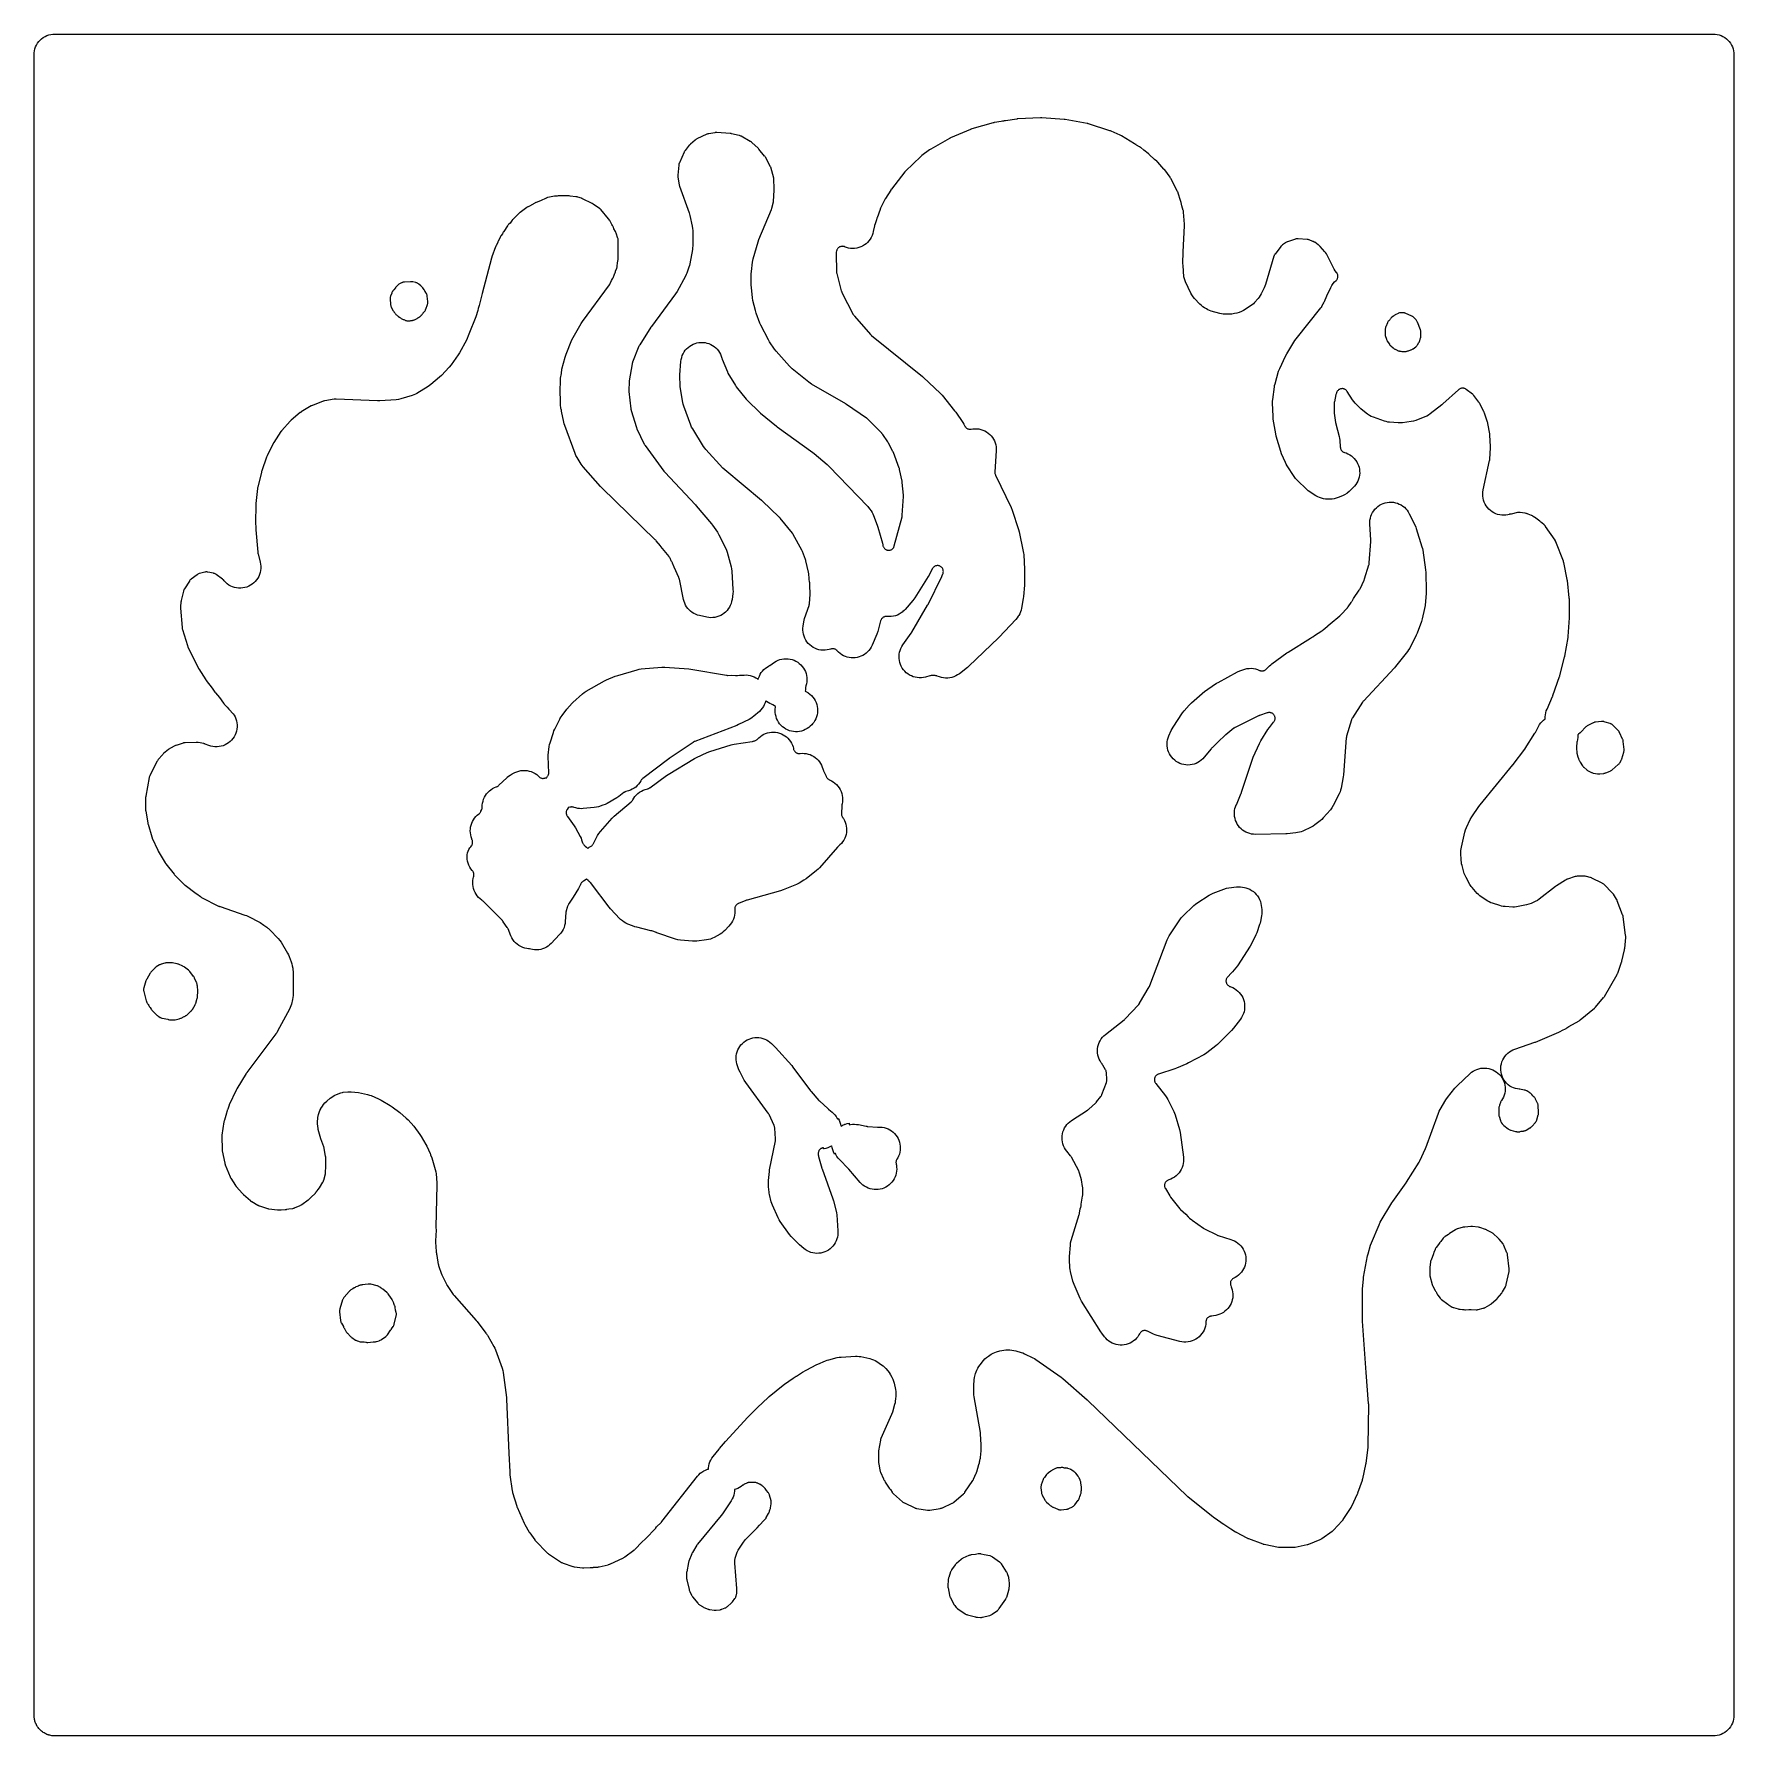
# Model space of a CAD drawing. Header units: millimetres. Extents: x 0 to 300, y 0 to 300.
import ezdxf

# ---------------------------------------------------------------- set-up
doc = ezdxf.new("R2010")
doc.units = ezdxf.units.MM
doc.layers.add('CUT', color=7, linetype='CONTINUOUS')

msp = doc.modelspace()

# ---------------------------------------------------------------- linework, layer by layer
at = {"layer": 'CUT'}
for points in [[(1.1686, 0.6592), (1.0271, 0.7874), (0.9014, 0.9014), (0.7722, 1.0439), (0.6592, 1.1686), (0.5435, 1.3246), (0.4443, 1.4583), (0.3745, 1.5748), (0.3623, 1.5951), (0.3612, 1.597), (0.3432, 1.627), (0.2589, 1.7676), (0.1733, 1.9487), (0.1047, 2.0936), (0.0979, 2.1127), (0.0919, 2.1294), (0.0826, 2.1556), (0.0353, 2.2877), (-0.0168, 2.4332), (-0.0477, 2.5567), (-0.0527, 2.5766), (-0.0625, 2.6157), (-0.0693, 2.6431), (-0.1044, 2.783), (-0.1067, 2.7988), (-0.1078, 2.8062), (-0.1208, 2.8936), (-0.1397, 3.0209), (-0.1573, 3.1398), (-0.175, 3.5), (-0.175, 296.4986), (-0.1573, 296.8588), (-0.1044, 297.2156), (-0.0168, 297.5654), (0.1047, 297.905), (0.2589, 298.231), (0.4443, 298.5404), (0.6592, 298.83), (0.9014, 299.0972), (1.1686, 299.3394), (1.4583, 299.5543), (1.7676, 299.7397), (2.0936, 299.8939), (2.4332, 300.0154), (2.783, 300.103), (3.1398, 300.1559), (3.5, 300.1736), (296.1703, 300.175), (296.5305, 300.1573), (296.8872, 300.1044), (297.2371, 300.0167), (297.5766, 299.8952), (297.9027, 299.7411), (298.212, 299.5556), (298.5017, 299.3408), (298.7689, 299.0986), (299.0111, 298.8314), (299.2259, 298.5417), (299.4114, 298.2324), (299.5655, 297.9063), (299.687, 297.5668), (299.7747, 297.2169), (299.8276, 296.8602), (299.8453, 296.5), (299.8453, 3.5), (299.8276, 3.1398), (299.7747, 2.783), (299.687, 2.4332), (299.5656, 2.0936), (299.4114, 1.7676), (299.2259, 1.4583), (299.0111, 1.1686), (298.7689, 0.9014), (298.5017, 0.6592), (298.212, 0.4443), (297.9027, 0.2589), (297.5767, 0.1047), (297.2371, -0.0168), (296.8873, -0.1044), (296.5305, -0.1573), (296.1703, -0.175), (3.5, -0.175), (3.3141, -0.1659), (3.1398, -0.1573), (3.0881, -0.1496), (3.0042, -0.1372), (3.0001, -0.1366), (2.9553, -0.1299), (2.783, -0.1044), (2.6016, -0.0589), (2.4332, -0.0168), (2.4082, -0.0078), (2.3875, -0.0004), (2.3419, 0.0159), (2.2566, 0.0464), (2.0936, 0.1047), (1.9235, 0.1852), (1.7676, 0.2589), (1.6056, 0.3561), (1.4583, 0.4444), (1.4018, 0.4862), (1.3996, 0.4879), (1.354, 0.5217), (1.3058, 0.5574)], [(22.9596, 153.9279), (23.0174, 153.8374), (23.0379, 153.8075), (23.1015, 153.7208), (24.5396, 151.8875), (24.6036, 151.8107), (24.6259, 151.7855), (24.6944, 151.7127), (26.3184, 150.0888), (26.357, 150.0516), (26.445, 149.976), (26.4875, 149.9434), (28.466, 148.486), (28.4987, 148.4599), (28.5345, 148.4356), (29.194, 147.9497), (29.2415, 147.9162), (29.3488, 147.8499), (29.4002, 147.8224), (32.4036, 146.2917), (32.5116, 146.2415), (32.5486, 146.2258), (32.66, 146.1834), (37.0557, 144.6879), (37.3116, 144.5901), (37.5595, 144.4735), (39.7249, 143.3542), (40.3826, 142.936), (40.4068, 142.9207), (40.4084, 142.9196), (40.9264, 142.5489), (41.1091, 142.4048), (41.1817, 142.3439), (41.2143, 142.3166), (41.2156, 142.3155), (41.2334, 142.3005), (41.445, 142.0988), (42.9311, 140.5431), (43.2, 140.2278), (43.4316, 139.8842), (44.5659, 137.9783), (44.7181, 137.695), (44.845, 137.3995), (45.2148, 136.4223), (45.3228, 136.0901), (45.3987, 135.7492), (45.477, 135.2975), (45.5145, 135.0171), (45.5304, 134.7347), (45.583, 131.749), (45.5801, 131.5237), (45.5348, 130.488), (45.5037, 130.1457), (45.4408, 129.8079), (45.2436, 128.9684), (45.1567, 128.6599), (45.0433, 128.3602), (44.9042, 128.0714), (42.8153, 124.1787), (42.6738, 123.9374), (42.5143, 123.7076), (37.3834, 116.8844), (37.3375, 116.8203), (37.3225, 116.7982), (37.2797, 116.732), (35.6093, 114.0066), (35.5634, 113.9269), (35.5487, 113.8995), (35.5073, 113.8173), (34.2822, 111.2091), (34.2378, 111.1056), (34.224, 111.0702), (34.1867, 110.9639), (34.028, 110.4569), (33.9627, 110.3128), (33.933, 110.2423), (33.8813, 110.0851), (33.8633, 110.0108), (33.8098, 109.7604), (33.4141, 108.497), (33.382, 108.3796), (33.3727, 108.3396), (33.3492, 108.2202), (32.9762, 105.8637), (32.9676, 105.8002), (32.9583, 105.6618), (32.9584, 105.5978), (33.0105, 103.3276), (33.0134, 103.2648), (33.0285, 103.1293), (33.0396, 103.0674), (33.4809, 100.8879), (33.4957, 100.8227), (33.5376, 100.6841), (33.5614, 100.6216), (34.4325, 98.488), (34.458, 98.4293), (34.5218, 98.3061), (34.555, 98.2513), (35.3652, 96.9805), (35.3977, 96.9317), (35.4747, 96.8305), (35.513, 96.7861), (36.6367, 95.5365), (36.6993, 95.4706), (36.7211, 95.4489), (36.7872, 95.3865), (38.0015, 94.3021), (38.056, 94.2558), (38.1813, 94.1648), (38.2422, 94.1272), (39.3074, 93.506), (39.3743, 93.4693), (39.5251, 93.4018), (39.597, 93.3763), (41.0008, 92.9212), (41.0647, 92.9021), (41.2058, 92.8706), (41.2718, 92.8606), (42.7951, 92.6676), (42.8785, 92.6595), (43.0599, 92.658), (43.1435, 92.6647), (43.4435, 92.6977), (44.1512, 92.7232), (44.2221, 92.7275), (44.3745, 92.7483), (44.4439, 92.7631), (44.7871, 92.8455), (45.4294, 92.9161), (45.5009, 92.9258), (45.6278, 92.953), (45.7513, 92.9928), (45.818, 93.0201), (46.7978, 93.4498), (46.8663, 93.4821), (47.0086, 93.5635), (47.0711, 93.6062), (48.1975, 94.4208), (48.2491, 94.46), (48.3549, 94.5522), (48.3762, 94.5735), (48.3837, 94.5791), (48.4346, 94.62), (48.5058, 94.6725), (48.5516, 94.7077), (48.6459, 94.7899), (48.6871, 94.8304), (49.4784, 95.6413), (49.5213, 95.6872), (49.6074, 95.7926), (49.6438, 95.8438), (49.7739, 96.0353), (49.9974, 96.2692), (50.0528, 96.3307), (50.1607, 96.4738), (50.2046, 96.5439), (50.8087, 97.575), (50.8395, 97.6304), (50.8882, 97.7336), (50.9275, 97.8407), (50.9454, 97.9015), (51.2409, 98.9996), (51.2554, 99.0581), (51.2746, 99.1649), (51.2848, 99.2729), (51.2866, 99.3331), (51.295, 100.2523), (51.3055, 100.3114), (51.3185, 100.4438), (51.3177, 100.5769), (51.3116, 100.6505), (51.2996, 100.7592), (51.3093, 101.8248), (51.3084, 101.8913), (51.2962, 102.035), (51.286, 102.1007), (51.0221, 103.5687), (51.0108, 103.6246), (50.9793, 103.7442), (50.9614, 103.7984), (50.4598, 105.2243), (49.9979, 106.8341), (49.9491, 107.0378), (49.8706, 107.8455), (49.8626, 108.0204), (49.8657, 108.1231), (49.9249, 108.9111), (49.9332, 108.9626), (50.0459, 109.495), (50.1392, 109.8477), (50.2669, 110.1895), (50.428, 110.517), (50.4648, 110.5833), (50.726, 110.9887), (50.9091, 111.2356), (51.1767, 111.5565), (51.4789, 111.845), (52.1071, 112.3797), (52.3648, 112.58), (52.6392, 112.7566), (52.9282, 112.9082), (53.2295, 113.0336), (53.9685, 113.3032), (54.2633, 113.3969), (54.4115, 113.4306), (55.2213, 113.4873), (55.4944, 113.4962), (55.7673, 113.4848), (57.0831, 113.3809), (58.699, 113.0157), (59.0049, 112.9325), (59.3025, 112.8233), (60.607, 112.2797), (61.0614, 112.0523), (62.6923, 111.0896), (63.0138, 110.8763), (64.3999, 109.848), (65.5215, 108.8592), (65.8475, 108.5333), (66.8316, 107.4174), (67.919, 105.9802), (68.1674, 105.6065), (68.9754, 104.2133), (69.1389, 103.8969), (69.7303, 102.6026), (69.7682, 102.5035), (69.7701, 102.4987), (69.8151, 102.381), (70.0066, 101.8806), (70.6364, 99.7876), (70.7307, 99.3984), (70.7821, 99.0013), (70.8968, 97.4589), (70.9063, 97.1148), (70.7607, 89.6289), (70.7604, 89.5925), (70.7604, 89.5801), (70.7609, 89.5437), (70.7726, 89.0638), (70.677, 87.2111), (70.6749, 87.1159), (70.6751, 87.0837), (70.6783, 86.9884), (70.7831, 85.3311), (70.7889, 85.2646), (70.8115, 85.1217), (70.8266, 85.0567), (70.8774, 84.8581), (70.8815, 84.7914), (70.8855, 84.7504), (70.9019, 84.6296), (71.1743, 83.0542), (71.1847, 83.0003), (71.214, 82.885), (71.2305, 82.8326), (71.7334, 81.3428), (71.7717, 81.2404), (71.7858, 81.2064), (71.8308, 81.1067), (72.5986, 79.5454), (72.6561, 79.4385), (72.6768, 79.4032), (72.742, 79.3007), (73.8125, 77.7468), (73.8716, 77.6664), (73.8923, 77.6398), (73.9561, 77.563), (77.868, 73.1329), (78.0232, 72.9449), (79.5886, 70.9155), (79.674, 70.7929), (79.7403, 70.6978), (79.7998, 70.6124), (79.8393, 70.5557), (79.9207, 70.4348), (81.0039, 68.5768), (81.1634, 68.2711), (81.2935, 67.9518), (82.4392, 64.714), (82.5488, 64.3435), (82.6188, 63.9634), (83.191, 59.5772), (83.2182, 59.2656), (83.6424, 49.754), (83.7766, 46.4088), (83.7825, 46.3205), (83.7853, 46.2908), (83.7959, 46.2029), (83.8029, 46.156), (83.8065, 46.0742), (83.8123, 45.9907), (83.815, 45.9625), (83.8251, 45.8794), (84.236, 43.0715), (84.2581, 42.9516), (84.267, 42.9115), (84.2978, 42.7936), (85.0168, 40.402), (85.0473, 40.3103), (85.0585, 40.2797), (85.0942, 40.19), (86.3174, 37.3627), (86.3609, 37.27), (86.3765, 37.2392), (86.4256, 37.1495), (87.2191, 35.7998), (87.2567, 35.739), (87.2698, 35.7187), (87.31, 35.6595), (88.1929, 34.4162), (88.2257, 34.3719), (88.3022, 34.2801), (88.34, 34.2399), (90.362, 32.1649), (90.4193, 32.1094), (90.5529, 31.9999), (90.6187, 31.9547), (92.9427, 30.4516), (92.9927, 30.4207), (93.086, 30.3708), (93.1831, 30.3287), (93.2384, 30.3087), (94.9156, 29.7409), (94.9906, 29.7178), (95.1565, 29.6813), (95.2342, 29.6709), (96.6293, 29.5225), (96.6823, 29.5179), (96.7974, 29.5143), (96.8505, 29.5156), (97.9568, 29.5636), (98.1489, 29.5541), (98.2119, 29.5523), (98.3252, 29.5568), (98.4378, 29.5712), (98.4996, 29.5833), (98.5212, 29.5881), (99.2593, 29.6201), (99.3278, 29.6247), (99.4751, 29.6454), (99.5422, 29.6599), (101.1647, 30.0506), (101.2335, 30.069), (101.3791, 30.1199), (101.4443, 30.1484), (103.8436, 31.2674), (103.91, 31.3005), (104.0477, 31.3832), (104.1081, 31.4262), (105.6739, 32.6039), (105.7167, 32.6374), (105.8052, 32.7152), (105.8439, 32.7534), (107.1365, 34.0778), (107.6685, 34.5293), (107.7388, 34.5924), (107.7619, 34.6144), (107.8285, 34.6815), (109.4936, 36.4566), (109.537, 36.5047), (109.5513, 36.5212), (109.5928, 36.571), (109.6991, 36.7036), (110.4872, 37.5111), (110.5469, 37.5757), (110.5665, 37.598), (110.6228, 37.6657), (116.9173, 45.6545), (117.1556, 45.9281), (117.4197, 46.1768), (117.7071, 46.3983), (118.0149, 46.5903), (118.3402, 46.7511), (118.6797, 46.879), (118.8743, 46.931), (118.8805, 47.1453), (118.9263, 47.5031), (119.0069, 47.8546), (119.1217, 48.1966), (119.2693, 48.5257), (119.4486, 48.8387), (119.6561, 49.1305), (120.7176, 50.4553), (120.7937, 50.5471), (121.8808, 51.8171), (125.8068, 56.0996), (127.4874, 57.8086), (129.4052, 59.578), (129.5859, 59.7342), (132.0473, 61.7254), (132.2711, 61.8928), (133.8046, 62.9513), (134.3484, 63.3004), (134.3968, 63.3315), (134.9241, 63.6699), (135.4596, 64.0137), (136.0985, 64.3792), (137.9756, 65.3588), (138.1395, 65.4338), (139.5168, 66.0305), (139.7934, 66.1373), (140.0777, 66.2214), (141.5491, 66.5931), (141.8957, 66.6631), (142.2475, 66.6994), (144.7972, 66.8395), (145.1249, 66.8429), (145.4516, 66.8171), (145.7747, 66.7622), (147.3076, 66.4311), (147.6469, 66.3406), (147.9761, 66.2182), (148.292, 66.0649), (148.5919, 65.8821), (149.4196, 65.3218), (149.6825, 65.1262), (149.9269, 64.9079), (150.1491, 64.6707), (150.7842, 63.8943), (150.8276, 63.8348), (150.9844, 63.5843), (151.2305, 63.1437), (151.3955, 62.8099), (151.5258, 62.461), (151.6201, 62.1008), (151.8587, 60.9553), (151.915, 60.5973), (151.9358, 60.2354), (151.9209, 59.8732), (151.8652, 59.261), (151.8236, 58.9476), (151.812, 58.86), (151.7996, 58.7669), (151.7783, 58.6064), (151.7121, 58.3306), (151.3229, 56.9953), (151.1536, 56.5326), (149.291, 52.3374), (149.2678, 52.2821), (149.2324, 52.1799), (149.2057, 52.0751), (149.1946, 52.0161), (148.88, 50.125), (148.871, 50.0618), (148.8606, 49.9237), (148.8601, 49.8598), (148.8639, 49.5994), (148.8589, 49.5691), (148.8503, 49.5097), (148.8416, 49.402), (148.842, 49.2939), (148.846, 49.234), (148.874, 48.916), (148.8865, 48.0732), (148.8886, 48.0129), (148.9016, 47.8829), (148.9114, 47.8234), (149.117, 46.7201), (149.1338, 46.6419), (149.1845, 46.4762), (149.2143, 46.4019), (149.7361, 45.1985), (149.7618, 45.1426), (149.8251, 45.0254), (149.8578, 44.9733), (149.9566, 44.8231), (149.9709, 44.7913), (150.033, 44.6739), (150.0651, 44.6217), (150.7425, 43.5707), (150.7725, 43.5261), (150.8427, 43.4333), (150.8775, 43.3924), (150.9576, 43.3017), (151.2641, 42.8358), (151.3, 42.7839), (151.3707, 42.6947), (151.449, 42.6123), (151.4954, 42.5694), (153.1072, 41.1481), (153.1598, 41.1039), (153.2601, 41.0314), (153.3668, 40.9689), (153.4285, 40.9386), (155.2892, 40.0783), (155.3522, 40.051), (155.4691, 40.0101), (155.5893, 39.9807), (155.6571, 39.9692), (157.5249, 39.6997), (157.5945, 39.6914), (157.7205, 39.6858), (157.8464, 39.6925), (157.9159, 39.7014), (159.7741, 39.986), (159.8404, 39.9978), (159.9581, 40.0274), (160.0724, 40.068), (160.1341, 40.095), (161.8762, 40.9063), (161.9346, 40.9352), (162.0359, 40.9942), (162.1314, 41.0622), (162.1818, 41.1035), (163.8898, 42.5724), (163.9373, 42.6151), (164.0174, 42.6976), (164.0899, 42.787), (164.1267, 42.8392), (165.5261, 44.9232), (165.5592, 44.9749), (165.6236, 45.0913), (165.6497, 45.1468), (166.122, 46.2078), (166.1432, 46.2578), (166.1827, 46.3686), (166.1979, 46.4207), (166.5521, 47.7188), (166.6608, 48.0278), (166.6822, 48.094), (166.7182, 48.2405), (166.7297, 48.3091), (166.7482, 48.4379), (166.8254, 48.7207), (166.8394, 48.7767), (166.8625, 48.8996), (166.8696, 48.9569), (166.992, 50.1281), (167.0001, 50.2466), (167.0014, 50.2867), (167.001, 50.4055), (166.9877, 50.7469), (166.995, 50.8429), (166.9933, 50.9575), (166.9882, 51.021), (166.9704, 51.1918), (166.8952, 53.1222), (166.8869, 53.2352), (166.8829, 53.2733), (166.8669, 53.3855), (165.7495, 59.6929), (165.7055, 60.0332), (165.6934, 60.3762), (165.7137, 62.15), (165.7195, 62.2864), (165.7229, 62.3643), (165.7236, 62.3815), (165.7238, 62.3852), (165.744, 62.6784), (165.821, 63.0928), (165.9354, 63.5584), (166.0096, 63.8187), (166.1028, 64.0727), (166.2372, 64.4014), (166.3895, 64.727), (166.5728, 65.0362), (166.7854, 65.3261), (167.3981, 66.0808), (167.6588, 66.3693), (167.9485, 66.6287), (168.264, 66.856), (168.777, 67.1858), (169.0747, 67.358), (169.3872, 67.5017), (169.7118, 67.6155), (170.2992, 67.7911), (170.6472, 67.8769), (171.0019, 67.9284), (171.3599, 67.945), (171.9919, 67.9436), (172.0407, 67.9414), (173.0896, 67.7761), (174.026, 67.5202), (174.3411, 67.4186), (174.6457, 67.2891), (176.129, 66.578), (176.3986, 66.4347), (176.6554, 66.2695), (181.1096, 63.1348), (181.4206, 62.8898), (185.6904, 59.1371), (185.8106, 59.0266), (203.3618, 42.1609), (203.4163, 42.1108), (203.4351, 42.0943), (203.4919, 42.0466), (207.8649, 38.5368), (207.9243, 38.4913), (207.9448, 38.4764), (208.0062, 38.4336), (208.2591, 38.2656), (209.681, 37.2594), (209.7248, 37.2295), (209.7397, 37.2196), (209.7843, 37.1911), (211.0641, 36.4027), (211.857, 35.8761), (211.9199, 35.8363), (211.9415, 35.8233), (212.0062, 35.7864), (213.8889, 34.766), (213.9976, 34.7122), (214.0348, 34.6953), (214.1472, 34.6495), (216.7145, 33.7106), (216.7685, 33.692), (216.8876, 33.659), (216.9434, 33.6471), (219.4627, 33.1617), (219.5302, 33.1504), (219.678, 33.1364), (219.7465, 33.1349), (222.1144, 33.14), (222.1842, 33.1419), (222.3345, 33.157), (222.4032, 33.1691), (224.5474, 33.5996), (224.616, 33.6152), (224.7617, 33.6597), (224.8272, 33.6853), (226.8323, 34.5232), (226.9029, 34.555), (227.0496, 34.636), (227.1141, 34.6788), (228.9232, 35.9524), (228.9789, 35.9937), (229.0928, 36.0917), (229.1419, 36.1407), (230.7245, 37.7975), (230.7699, 37.8473), (230.8603, 37.9619), (230.8981, 38.0176), (232.2823, 40.1619), (232.3413, 40.2608), (232.3601, 40.2948), (232.4121, 40.3975), (233.4083, 42.5434), (233.4418, 42.6207), (233.4525, 42.6471), (233.4821, 42.7261), (234.2672, 44.9949), (234.2966, 45.0885), (234.3056, 45.1204), (234.3293, 45.2157), (234.8807, 47.74), (234.8947, 47.812), (234.899, 47.8364), (234.9098, 47.9089), (235.2738, 50.7636), (235.2831, 50.8588), (235.2854, 50.891), (235.2892, 50.9865), (235.3755, 58.3221), (235.3747, 58.3957), (235.3739, 58.4206), (235.3699, 58.4942), (234.9483, 63.9653), (234.2923, 73.0299), (234.2757, 74.5844), (234.2762, 74.68), (234.2768, 74.7846), (234.2806, 75.5077), (234.2979, 78.7578), (234.4379, 80.4328), (234.486, 80.7925), (235.1787, 84.5526), (235.2601, 84.8991), (235.7, 86.4342), (235.8506, 86.8593), (237.1998, 90.0337), (237.4254, 90.4782), (239.4591, 93.8892), (239.623, 94.1403), (241.9702, 97.4335), (241.9982, 97.4739), (242.0074, 97.4877), (242.0341, 97.529), (244.2739, 101.1005), (244.3251, 101.1881), (244.3415, 101.2182), (244.3873, 101.3087), (245.401, 103.4731), (245.43, 103.5386), (245.4393, 103.561), (245.4654, 103.6278), (247.7156, 109.7596), (247.8431, 110.064), (247.9973, 110.3557), (249.018, 112.0923), (249.3024, 112.5082), (250.5928, 114.1417), (250.7717, 114.3515), (250.9659, 114.5474), (253.2785, 116.7108), (253.5516, 116.9424), (253.8459, 117.1463), (254.1587, 117.3206), (254.487, 117.4637), (254.8276, 117.5741), (255.1773, 117.6508), (255.5329, 117.6932), (255.8909, 117.7007), (256.2479, 117.6734), (256.6006, 117.6114), (256.9456, 117.5154), (257.2796, 117.3863), (257.5994, 117.2253), (257.9021, 117.034), (258.1847, 116.814), (258.4445, 116.5677), (258.6792, 116.2972), (258.8864, 116.0052), (259.0642, 115.6943), (259.2109, 115.3677), (259.3251, 115.0283), (259.4058, 114.6794), (259.4521, 114.3244), (259.4636, 113.9665), (259.4403, 113.6092), (259.3823, 113.2558), (259.2902, 112.9098), (259.1648, 112.5744), (259.0074, 112.2528), (258.8194, 111.948), (258.7809, 111.8918), (258.7161, 111.78), (258.6628, 111.6623), (258.6382, 111.5948), (258.4856, 111.1402), (258.4647, 111.0938), (258.4358, 111.0245), (258.3937, 110.8961), (258.3719, 110.7939), (258.3436, 110.6668), (258.3283, 110.5329), (258.3257, 110.4581), (258.3186, 109.6129), (258.3199, 109.539), (258.3326, 109.4065), (258.3589, 109.2761), (258.3791, 109.205), (258.6209, 108.432), (258.6426, 108.368), (258.6898, 108.2559), (258.7473, 108.1487), (258.7835, 108.0916), (258.9285, 107.874), (258.9723, 107.812), (259.0597, 107.707), (259.1577, 107.612), (259.2163, 107.5637), (260.0121, 106.9421), (260.0712, 106.8984), (260.1832, 106.8282), (260.2779, 106.7817), (260.402, 106.7359), (260.4727, 106.7159), (261.3083, 106.5024), (261.3717, 106.4878), (261.4873, 106.4693), (261.5495, 106.4651), (261.6673, 106.4433), (261.7632, 106.4348), (261.8595, 106.4354), (261.9553, 106.445), (262.0739, 106.4683), (262.1386, 106.4859), (262.3013, 106.5342), (262.6756, 106.5776), (262.7474, 106.5878), (262.8749, 106.6159), (262.9737, 106.6485), (263.0928, 106.7019), (263.1565, 106.7365), (263.8469, 107.1344), (263.912, 107.1743), (264.0232, 107.2554), (264.1251, 107.348), (264.1773, 107.4038), (264.79, 108.0946), (264.8404, 108.1547), (264.922, 108.27), (264.9764, 108.3685), (265.0307, 108.4988), (265.0548, 108.5735), (265.3068, 109.435), (265.3272, 109.5131), (265.352, 109.6564), (265.3603, 109.8015), (265.3581, 109.8822), (265.2942, 111.0206), (265.2889, 111.0871), (265.271, 111.206), (265.2479, 111.299), (265.2081, 111.4124), (265.1816, 111.4736), (264.8405, 112.2153), (264.8066, 112.2841), (264.7357, 112.4027), (264.6693, 112.4906), (264.5746, 112.5913), (264.5176, 112.6428), (264.3508, 112.7857), (264.1695, 113.0194), (264.1275, 113.0711), (264.0455, 113.1585), (263.9738, 113.2219), (263.877, 113.2926), (263.8206, 113.328), (263.2647, 113.6589), (263.2081, 113.6908), (263.1026, 113.7412), (263.0152, 113.7736), (262.9023, 113.804), (262.8386, 113.8166), (262.0635, 113.9513), (261.9843, 113.9631), (261.9134, 113.9719), (261.9135, 113.9727), (261.6558, 114.005), (261.3025, 114.0854), (260.9588, 114.2001), (260.628, 114.3482), (260.3135, 114.5281), (260.0182, 114.7381), (259.87, 114.8672), (259.8701, 114.8668), (259.6917, 115.0381), (259.4538, 115.3171), (259.2449, 115.6184), (259.067, 115.939), (258.922, 116.2758), (258.8113, 116.6253), (258.7359, 116.9842), (258.6967, 117.3487), (258.694, 117.7154), (258.7279, 118.0805), (258.7979, 118.4404), (258.9035, 118.7915), (259.0436, 119.1304), (259.2167, 119.4536), (259.4212, 119.7579), (259.6549, 120.0404), (259.9157, 120.2982), (260.2008, 120.5287), (260.5075, 120.7296), (260.8327, 120.899), (261.1732, 121.0351), (264.6718, 122.2354), (264.7229, 122.2539), (264.7401, 122.2604), (264.7906, 122.2805), (268.9535, 124.0204), (269.0459, 124.0624), (269.0767, 124.0775), (269.1664, 124.1251), (269.603, 124.374), (270.1288, 124.6319), (270.2317, 124.687), (270.2658, 124.7068), (270.3646, 124.769), (270.7226, 125.0121), (272.502, 126.0264), (272.5567, 126.0592), (272.6702, 126.1381), (272.72, 126.178), (275.2449, 128.2931), (275.2894, 128.332), (275.3804, 128.4221), (275.4197, 128.4662), (276.8336, 130.1197), (276.8747, 130.1701), (276.9562, 130.2852), (276.9901, 130.3408), (279.2106, 134.1787), (279.2423, 134.2364), (279.302, 134.366), (279.3254, 134.4276), (280.0064, 136.3563), (280.0364, 136.4498), (280.0455, 136.4817), (280.0699, 136.5768), (280.5182, 138.5702), (280.5382, 138.6742), (280.5438, 138.7094), (280.5571, 138.8145), (280.7373, 140.7303), (280.7425, 140.8105), (280.7392, 140.9847), (280.7308, 141.0646), (280.2855, 144.4118), (280.2721, 144.4939), (280.2277, 144.6685), (280.2002, 144.747), (279.2506, 147.2234), (279.2241, 147.2878), (279.1567, 147.4225), (279.1211, 147.4823), (278.5652, 148.3657), (278.5227, 148.4294), (278.4198, 148.5594), (278.3677, 148.6155), (276.9376, 150.0701), (276.8801, 150.1254), (276.7686, 150.2159), (276.6477, 150.2934), (276.5771, 150.3306), (274.7481, 151.2311), (274.6783, 151.2631), (274.522, 151.3201), (274.448, 151.3405), (273.833, 151.492), (273.7491, 151.51), (273.5646, 151.5324), (273.4788, 151.535), (272.2297, 151.5354), (272.1559, 151.5335), (272.0235, 151.5197), (271.8933, 151.4923), (271.8224, 151.4715), (270.4559, 151.0317), (270.3738, 151.0025), (270.2028, 150.9233), (270.1274, 150.8796), (268.513, 149.8761), (268.4382, 149.8268), (268.4135, 149.8095), (268.3415, 149.7562), (265.4892, 147.5246), (265.1439, 147.2849), (264.7734, 147.0863), (264.0612, 146.7553), (263.6657, 146.5986), (263.2548, 146.4887), (261.7515, 146.1787), (261.4414, 146.1284), (261.1282, 146.1048), (260.8141, 146.1081), (259.4422, 146.181), (259.1227, 146.212), (258.8071, 146.2707), (258.4979, 146.3568), (257.2352, 146.7685), (256.9443, 146.8772), (256.6635, 147.0101), (256.395, 147.1662), (255.4027, 147.8006), (254.9999, 148.113), (254.7653, 148.3112), (254.5481, 148.5282), (253.6159, 149.5413), (253.461, 149.7315), (253.2219, 150.1124), (252.5555, 151.3338), (252.3864, 151.6872), (252.256, 152.0567), (251.8518, 153.4302), (251.7785, 153.7233), (251.7296, 154.0215), (251.7053, 154.3227), (251.6496, 155.7357), (251.6511, 156.0592), (251.681, 156.3813), (251.7392, 156.6996), (252.3452, 159.3499), (252.4614, 159.7516), (252.6225, 160.1374), (253.3139, 161.5597), (253.5682, 162.002), (254.8109, 163.8524), (255.0279, 164.1434), (260.8467, 171.1904), (260.8719, 171.2217), (260.8803, 171.2324), (260.9048, 171.2644), (262.9339, 173.9792), (262.9718, 174.0321), (262.9843, 174.0503), (263.0202, 174.1046), (264.7138, 176.7853), (264.75, 176.8453), (264.7618, 176.8658), (264.7954, 176.9274), (265.3492, 177.9934), (265.5297, 178.303), (265.7396, 178.5935), (265.9767, 178.8623), (266.2389, 179.1066), (266.5236, 179.3243), (266.5459, 179.3381), (266.5393, 179.6665), (266.5669, 180.0225), (266.6289, 180.3741), (266.7247, 180.7181), (266.8535, 181.0512), (267.8435, 183.2828), (267.8694, 183.3445), (267.8777, 183.3656), (267.9011, 183.4283), (269.0741, 186.7763), (269.0968, 186.8458), (269.1039, 186.8695), (269.1235, 186.94), (269.9659, 190.2535), (269.9806, 190.3165), (269.9852, 190.3379), (269.9974, 190.4015), (270.5628, 193.6738), (270.5742, 193.7508), (270.5775, 193.7769), (270.5853, 193.8543), (270.8405, 197.1441), (270.8447, 197.2229), (270.8455, 197.2495), (270.846, 197.3284), (270.7906, 200.4885), (270.7876, 200.5638), (270.786, 200.5891), (270.7795, 200.6642), (270.4453, 203.7416), (270.435, 203.8198), (270.4308, 203.8462), (270.4168, 203.9238), (269.8013, 206.9124), (269.7883, 206.9696), (269.7525, 207.0915), (269.7326, 207.1466), (268.4264, 210.536), (268.3944, 210.6124), (268.3109, 210.7712), (268.266, 210.8409), (266.6057, 213.264), (266.5628, 213.3232), (266.4776, 213.4236), (266.3826, 213.5147), (266.3261, 213.5612), (265.9082, 213.8867), (265.7569, 214.0453), (265.7175, 214.085), (265.6273, 214.1659), (265.5835, 214.2007), (264.6573, 214.9076), (264.6091, 214.9427), (264.5187, 215.0005), (264.4237, 215.0505), (264.395, 215.0634), (264.3888, 215.068), (264.2782, 215.1373), (264.1611, 215.195), (264.0939, 215.222), (263.5047, 215.4412), (263.3934, 215.4884), (263.3385, 215.5103), (263.2374, 215.5435), (263.209, 215.5503), (263.1647, 215.5655), (263.0012, 215.6066), (262.9245, 215.6194), (262.1341, 215.7287), (262.054, 215.7375), (261.9736, 215.7394), (261.9245, 215.7425), (261.8327, 215.7399), (261.7183, 215.7264), (261.6555, 215.7146), (260.5051, 215.4722), (260.5006, 215.4712), (260.3366, 215.4376), (260.246, 215.4163), (260.1658, 215.3951), (260.1653, 215.3969), (259.9567, 215.3404), (259.5943, 215.2803), (259.2277, 215.2566), (258.8606, 215.2697), (258.4966, 215.3194), (258.1394, 215.4052), (257.7926, 215.5262), (257.4596, 215.6812), (257.1437, 215.8687), (256.848, 216.0868), (256.5757, 216.3333), (256.3293, 216.6058), (256.1114, 216.9015), (255.924, 217.2175), (255.7692, 217.5506), (255.6483, 217.8975), (255.5628, 218.2547), (255.5133, 218.6187), (255.5003, 218.9859), (255.5242, 219.3524), (255.5844, 219.7148), (256.7236, 224.9349), (256.7339, 224.9865), (256.7499, 225.0993), (256.7544, 225.1517), (256.8888, 227.1513), (256.8925, 227.252), (256.8927, 227.286), (256.8903, 227.3867), (256.7834, 229.3588), (256.7742, 229.4655), (256.7699, 229.5014), (256.7538, 229.6072), (256.4177, 231.4231), (256.3919, 231.5393), (256.3818, 231.5782), (256.3477, 231.6923), (255.8113, 233.2768), (255.7714, 233.3828), (255.7568, 233.418), (255.7097, 233.521), (254.9809, 234.9824), (254.9497, 235.0415), (254.8731, 235.1646), (254.8339, 235.2187), (253.9422, 236.3902), (253.9015, 236.4412), (253.822, 236.5278), (253.7349, 236.6068), (253.6837, 236.6473), (252.6007, 237.4621), (252.5435, 237.503), (252.4354, 237.5687), (252.3445, 237.6123), (252.2497, 237.6468), (252.152, 237.6718), (252.0523, 237.687), (251.9516, 237.6923), (251.8509, 237.6877), (251.7511, 237.6731), (251.6532, 237.6488), (251.5582, 237.615), (251.467, 237.572), (251.3805, 237.5201), (251.2789, 237.4448), (251.2257, 237.3988), (248.4703, 234.8979), (248.2622, 234.7226), (246.2478, 233.1497), (245.9528, 232.9418), (245.6389, 232.7639), (245.3089, 232.6176), (243.6695, 231.9851), (243.264, 231.8551), (242.8463, 231.7728), (241.3671, 231.5698), (240.9714, 231.5371), (240.5745, 231.5474), (239.0736, 231.6673), (238.7602, 231.706), (238.4512, 231.7715), (238.1489, 231.8632), (236.198, 232.5482), (235.8361, 232.6974), (235.4921, 232.8843), (235.1699, 233.1066), (234.3395, 233.7477), (233.9866, 234.058), (232.9948, 235.0498), (232.7364, 235.3368), (232.5096, 235.6494), (231.5731, 237.0939), (231.5345, 237.1504), (231.4578, 237.247), (231.3896, 237.3177), (231.3149, 237.3815), (231.2343, 237.4379), (231.1488, 237.4863), (231.059, 237.5262), (230.9658, 237.5574), (230.87, 237.5794), (230.7725, 237.5921), (230.6743, 237.5954), (230.5762, 237.5893), (230.4792, 237.5738), (230.384, 237.549), (230.2918, 237.5152), (230.2031, 237.4727), (230.119, 237.4219), (230.0402, 237.3632), (229.9673, 237.2972), (229.9011, 237.2246), (229.8422, 237.1459), (229.7782, 237.0405), (229.7469, 236.9796), (229.7104, 236.9041), (229.6756, 236.8261), (229.6156, 236.6511), (229.5953, 236.5681), (229.3179, 235.2667), (229.3052, 235.1989), (229.2884, 235.0505), (229.2856, 234.9816), (229.2622, 233.5342), (229.2624, 233.4754), (229.2709, 233.3483), (229.2784, 233.29), (229.5327, 231.5963), (229.5479, 231.5099), (229.5539, 231.4809), (229.5737, 231.3956), (230.1637, 229.1273), (230.2311, 228.812), (230.2706, 228.492), (230.3668, 227.2764), (230.3737, 227.2092), (230.3948, 227.0892), (230.4206, 226.9956), (230.4552, 226.9048), (230.4982, 226.8178), (230.5493, 226.7352), (230.608, 226.6578), (230.6738, 226.5864), (230.746, 226.5215), (230.8241, 226.4638), (230.9073, 226.4138), (230.9949, 226.3718), (231.1146, 226.3279), (231.14, 226.32), (231.1399, 226.3195), (231.387, 226.2418), (231.7131, 226.1036), (232.0244, 225.9346), (232.3179, 225.7364), (232.591, 225.5108), (232.8411, 225.26), (233.0659, 224.9863), (233.2634, 224.6923), (233.4316, 224.3806), (233.569, 224.0541), (233.6743, 223.7159), (233.7466, 223.3692), (233.7852, 223.0171), (233.7897, 222.663), (233.7601, 222.31), (233.6967, 221.9615), (233.6, 221.6208), (233.4709, 221.291), (233.3107, 220.9751), (233.1209, 220.6761), (232.9031, 220.3967), (232.6595, 220.1396), (232.3922, 219.9072), (232.3745, 219.8933), (232.2757, 219.8072), (232.1242, 219.6467), (232.1228, 219.648), (231.9037, 219.42), (231.5768, 219.1503), (231.5004, 219.0944), (231.1276, 218.8545), (230.7287, 218.6612), (230.0001, 218.3611), (229.6582, 218.2397), (229.306, 218.1525), (228.9469, 218.1005), (228.5845, 218.0842), (228.1159, 218.0862), (227.7564, 218.1054), (227.4004, 218.1597), (227.0515, 218.2486), (226.713, 218.3712), (226.3952, 218.5042), (226.0774, 218.6555), (225.7755, 218.8365), (224.9713, 219.3727), (224.7098, 219.5642), (224.4661, 219.7781), (222.7426, 221.4313), (222.4508, 221.7458), (222.1977, 222.0922), (220.9732, 223.9916), (220.8157, 224.2602), (220.6815, 224.5411), (220.0148, 226.1044), (219.8674, 226.5164), (219.0763, 229.2265), (218.9827, 229.6312), (218.5426, 232.1809), (218.491, 232.6863), (218.4136, 235.0624), (218.416, 235.3604), (218.4425, 235.6572), (218.7347, 237.8979), (218.7811, 238.1725), (218.8482, 238.4427), (219.4888, 240.6601), (219.5747, 240.9208), (219.6799, 241.1743), (220.6711, 243.3317), (220.9038, 243.7606), (222.3633, 246.0704), (222.598, 246.4001), (226.9406, 251.8398), (226.9896, 251.905), (227.0834, 252.0549), (227.1206, 252.1275), (227.32, 252.5466), (227.4409, 252.7338), (227.4714, 252.7833), (227.5309, 252.8944), (227.5551, 252.9473), (228.0018, 253.9759), (228.0083, 253.9927), (228.7112, 255.4694), (228.8946, 255.8078), (229.1123, 256.1252), (229.3621, 256.418), (229.6174, 256.6606), (229.6994, 256.7462), (229.7619, 256.8258), (229.8162, 256.9112), (229.8617, 257.0016), (229.8982, 257.096), (229.925, 257.1936), (229.9421, 257.2933), (229.9493, 257.3943), (229.9464, 257.4954), (229.9336, 257.5958), (229.9109, 257.6944), (229.8785, 257.7903), (229.8368, 257.8825), (229.7862, 257.9702), (229.7087, 258.0781), (229.7002, 258.0889), (229.4856, 258.388), (229.3021, 258.7071), (228.0606, 261.1401), (228.0196, 261.2147), (227.9168, 261.3678), (227.8632, 261.4339), (227.8295, 261.473), (227.7944, 261.541), (227.7463, 261.6171), (227.6778, 261.7068), (227.6366, 261.754), (226.811, 262.6577), (226.7881, 262.6816), (226.704, 262.7792), (226.6638, 262.8239), (226.5866, 262.8996), (226.5032, 262.9685), (226.4546, 263.0037), (225.8489, 263.424), (225.7787, 263.4697), (225.6186, 263.5548), (225.5414, 263.5875), (224.886, 263.8425), (224.8217, 263.8657), (224.7034, 263.8992), (224.5823, 263.9211), (224.5144, 263.9284), (222.9586, 264.058), (222.8856, 264.0622), (222.7539, 264.0596), (222.6497, 264.0468), (222.5213, 264.0174), (222.4515, 263.9956), (221.0412, 263.5156), (220.9776, 263.4923), (220.8664, 263.4422), (220.7605, 263.3818), (220.7043, 263.3441), (220.147, 262.9518), (220.0887, 262.9085), (219.9901, 262.8228), (219.9007, 262.7275), (219.8552, 262.6709), (218.8526, 261.3558), (218.8148, 261.3039), (218.7533, 261.206), (218.7114, 261.1239), (218.6685, 261.0165), (218.6487, 260.9554), (217.1608, 255.9805), (217.0604, 255.6899), (216.9361, 255.4087), (216.3947, 254.3103), (216.2372, 254.0237), (216.0549, 253.7523), (215.8492, 253.4982), (215.2468, 252.8182), (215.0279, 252.5915), (214.7905, 252.3844), (214.5361, 252.1984), (213.5996, 251.5734), (213.276, 251.3806), (212.9344, 251.222), (212.5177, 251.0539), (212.1192, 250.9191), (211.7079, 250.8307), (211.2328, 250.7568), (210.9067, 250.7209), (210.5787, 250.7142), (210.0182, 250.7277), (209.7102, 250.7482), (209.4051, 250.7944), (209.1049, 250.866), (207.5885, 251.2958), (207.2919, 251.3937), (207.0046, 251.5165), (206.7288, 251.6632), (206.408, 251.8517), (206.1208, 252.039), (205.8523, 252.2523), (205.6049, 252.4897), (204.648, 253.4975), (204.3919, 253.798), (204.1695, 254.1242), (203.9835, 254.4724), (203.0553, 256.459), (202.9213, 256.786), (202.8193, 257.1243), (202.7786, 257.329), (202.6128, 259.314), (202.6003, 259.6575), (202.6219, 261.7624), (202.8887, 266.344), (202.8914, 266.464), (202.8908, 266.5045), (202.8848, 266.6244), (202.7022, 268.7335), (202.6946, 268.8022), (202.6673, 268.9493), (202.6498, 269.0161), (202.4059, 269.8629), (202.362, 270.1279), (202.3484, 270.1989), (202.3073, 270.3501), (202.283, 270.4182), (202.1356, 270.8013), (201.7619, 272.0989), (201.7408, 272.1656), (201.6848, 272.3063), (201.6543, 272.3693), (200.4474, 274.7044), (200.4209, 274.7533), (200.3574, 274.8557), (200.3254, 274.9012), (199.3811, 276.1875), (199.3258, 276.2587), (199.3065, 276.2822), (199.2474, 276.3503), (198.1418, 277.5569), (198.0702, 277.6303), (198.0452, 277.6544), (197.9692, 277.7233), (197.5811, 278.0539), (196.6509, 278.9431), (196.5691, 279.0163), (196.5407, 279.04), (196.4543, 279.1077), (195.6824, 279.6713), (195.1411, 280.1324), (195.097, 280.1685), (194.9969, 280.2408), (194.9488, 280.2713), (194.4255, 280.5889), (194.3548, 280.6375), (194.3283, 280.6547), (194.2484, 280.7033), (194.0602, 280.8106), (191.7416, 282.2177), (191.6446, 282.2722), (191.6113, 282.2895), (191.5108, 282.3374), (189.9015, 283.0398), (189.8252, 283.0709), (189.7991, 283.0808), (189.7213, 283.108), (185.9561, 284.3237), (185.8484, 284.3545), (185.8117, 284.3637), (185.7021, 284.3872), (181.8233, 285.0827), (181.7357, 285.096), (181.706, 285.0997), (181.6178, 285.1083), (177.7041, 285.3859), (177.605, 285.3899), (177.5715, 285.3903), (177.4723, 285.3884), (173.4823, 285.1944), (173.3938, 285.1877), (173.364, 285.1847), (173.276, 285.1733), (171.2715, 284.8594), (171.0381, 284.8397), (170.9258, 284.8264), (170.8881, 284.8206), (170.7769, 284.7997), (170.512, 284.7404), (169.3473, 284.558), (169.25, 284.5398), (169.2173, 284.5327), (169.1213, 284.5087), (165.311, 283.4358), (165.21, 283.4038), (165.1763, 283.3919), (165.0775, 283.3536), (161.586, 281.869), (161.4954, 281.8273), (161.4653, 281.8122), (161.3773, 281.7651), (158.0871, 279.8721), (158.0017, 279.8195), (157.9734, 279.8008), (157.8913, 279.7431), (156.5202, 278.7162), (156.4446, 278.656), (156.4196, 278.635), (156.3476, 278.5705), (153.6413, 276.0024), (153.6033, 275.9649), (153.5257, 275.8793), (153.4921, 275.8378), (151.1416, 272.8198), (151.0872, 272.7459), (151.0695, 272.7204), (151.0193, 272.6436), (150.0857, 271.1252), (150.0517, 271.0672), (150.0406, 271.0474), (150.0089, 270.9882), (149.2376, 269.4713), (149.1904, 269.3702), (149.1756, 269.3355), (149.1353, 269.2315), (148.6057, 267.7155), (148.5811, 267.6586), (148.553, 267.5886), (148.5044, 267.4325), (148.5, 267.4131), (148.1917, 266.5304), (148.1751, 266.4799), (148.1453, 266.3686), (148.1345, 266.3166), (147.9471, 265.3245), (147.8612, 264.9684), (147.7403, 264.6225), (147.5855, 264.2904), (147.3985, 263.9754), (147.181, 263.6806), (146.9352, 263.4088), (146.6637, 263.1629), (146.3689, 262.9453), (146.054, 262.7581), (145.722, 262.6032), (145.3762, 262.4821), (145.0201, 262.396), (144.6572, 262.3458), (144.2911, 262.3321), (143.9254, 262.3548), (143.5638, 262.4138), (143.2099, 262.5085), (143.0024, 262.587), (143.0015, 262.5844), (142.7915, 262.6638), (142.6936, 262.6901), (142.5935, 262.7066), (142.4923, 262.713), (142.3909, 262.7094), (142.2904, 262.6957), (142.1917, 262.6722), (142.0959, 262.639), (142.0038, 262.5964), (141.9164, 262.545), (141.8345, 262.4851), (141.759, 262.4174), (141.6905, 262.3425), (141.6298, 262.2613), (141.5775, 262.1744), (141.534, 262.0827), (141.4912, 261.9629), (141.4724, 261.8948), (141.4211, 261.6889), (141.4074, 261.6284), (141.3899, 261.518), (141.3821, 261.4065), (141.3818, 261.3444), (141.4346, 258.3002), (141.4387, 258.2139), (141.4646, 258.0285), (141.4843, 257.9444), (142.3045, 254.8656), (142.3264, 254.7915), (142.3867, 254.6355), (142.4204, 254.5659), (144.4193, 250.7025), (144.4606, 250.6281), (144.5642, 250.4757), (144.6182, 250.4099), (147.4379, 247.1737), (147.4796, 247.1278), (147.5764, 247.0346), (147.6238, 246.9945), (156.6118, 239.7296), (156.8236, 239.5445), (159.7412, 236.7917), (160.0719, 236.4356), (162.3001, 233.6921), (162.4846, 233.4444), (163.734, 231.6104), (163.9114, 231.3225), (164.0945, 230.992), (164.1302, 230.9312), (164.2025, 230.8267), (164.2681, 230.7495), (164.341, 230.6792), (164.4204, 230.6164), (164.5058, 230.5619), (164.5961, 230.516), (164.6904, 230.4793), (164.788, 230.4521), (164.8878, 230.4347), (164.9888, 230.4273), (165.09, 230.4299), (165.2218, 230.4465), (165.5128, 230.4979), (165.8711, 230.5257), (166.2305, 230.5183), (166.5874, 230.4758), (166.9384, 230.3987), (167.2802, 230.2876), (167.6095, 230.1437), (167.9232, 229.9684), (168.2183, 229.7632), (168.4919, 229.5302), (168.7415, 229.2715), (168.9646, 228.9898), (169.1591, 228.6875), (169.3231, 228.3678), (169.4552, 228.0335), (169.5539, 227.6879), (169.6185, 227.3344), (169.6481, 226.9762), (169.6427, 226.6168), (169.406, 222.9283), (169.4032, 222.855), (169.4084, 222.723), (169.4233, 222.6188), (169.4488, 222.5167), (169.4939, 222.3926), (169.5241, 222.3258), (172.2838, 216.6312), (172.4711, 216.1662), (173.5952, 212.7137), (173.6987, 212.3244), (174.4185, 208.8642), (174.4652, 208.5871), (174.4905, 208.3073), (174.6278, 205.6774), (174.6593, 203.4433), (174.653, 203.1711), (174.6391, 202.9398), (174.4645, 200.9027), (174.417, 200.5497), (174.1021, 198.8433), (174.0253, 198.5129), (173.9183, 198.1911), (173.7821, 197.8805), (173.6178, 197.5837), (173.5374, 197.4531), (173.3268, 197.1468), (173.0864, 196.8634), (170.1639, 193.752), (170.0245, 193.6113), (164.817, 188.634), (164.5489, 188.4015), (163.1396, 187.2937), (162.8342, 187.0779), (162.5085, 186.8942), (162.1658, 186.7445), (161.8097, 186.6305), (161.4438, 186.5533), (161.072, 186.5136), (160.698, 186.5119), (160.3259, 186.5482), (159.9593, 186.6222), (159.6022, 186.733), (159.2154, 186.875), (159.1437, 186.8991), (159.0117, 186.9322), (158.8769, 186.9511), (158.8015, 186.9556), (158.3348, 186.971), (158.2633, 186.9716), (158.135, 186.9629), (158.0082, 186.9415), (157.9388, 186.9243), (157.1419, 186.7053), (156.7898, 186.6269), (156.4316, 186.5835), (156.0709, 186.5753), (155.7111, 186.6026), (155.3557, 186.665), (155.0082, 186.7619), (154.6719, 186.8925), (154.3499, 187.0554), (154.0455, 187.2491), (153.7616, 187.4717), (153.5009, 187.7211), (153.2658, 187.9948), (153.0588, 188.2903), (152.8817, 188.6047), (152.7363, 188.9349), (152.624, 189.2777), (152.5458, 189.63), (152.5026, 189.9882), (152.4947, 190.3489), (152.5222, 190.7086), (152.5848, 191.064), (152.682, 191.4114), (152.8128, 191.7477), (152.9759, 192.0695), (153.1698, 192.3738), (154.6478, 194.4596), (154.6883, 194.5194), (154.7015, 194.5399), (154.7393, 194.6014), (157.5336, 199.3752), (157.5634, 199.4282), (157.5731, 199.4464), (157.6009, 199.5005), (160.0332, 204.455), (160.0635, 204.5204), (160.0733, 204.5427), (160.1008, 204.6093), (160.2258, 204.932), (160.2493, 204.9975), (160.283, 205.1184), (160.3003, 205.2169), (160.3079, 205.3166), (160.3057, 205.4166), (160.2938, 205.5159), (160.2721, 205.6136), (160.2411, 205.7086), (160.2009, 205.8002), (160.152, 205.8874), (160.0947, 205.9694), (160.0297, 206.0455), (159.9576, 206.1148), (159.8791, 206.1767), (159.7949, 206.2307), (159.7058, 206.2761), (159.6127, 206.3127), (159.5165, 206.34), (159.4181, 206.3577), (159.3184, 206.3657), (159.2184, 206.364), (159.1191, 206.3525), (159.0213, 206.3313), (158.9261, 206.3007), (158.8344, 206.2609), (158.7469, 206.2124), (158.6647, 206.1555), (158.5883, 206.0909), (158.5187, 206.0191), (158.4564, 205.9408), (158.3883, 205.8355), (158.3548, 205.7744), (157.7979, 204.6954), (157.6374, 204.4154), (155.2653, 200.6679), (155.1108, 200.4427), (154.94, 200.2297), (153.5614, 198.6355), (153.37, 198.4304), (153.1634, 198.2406), (153.1559, 198.2341), (152.8581, 198.0058), (152.5385, 197.8091), (152.2006, 197.646), (151.8478, 197.5182), (151.4838, 197.427), (151.1124, 197.3734), (150.7375, 197.358), (150.363, 197.3808), (150.3031, 197.3876), (150.2002, 197.3887), (150.0977, 197.3795), (149.9966, 197.3601), (149.898, 197.3305), (149.8028, 197.2912), (149.7121, 197.2425), (149.6268, 197.185), (149.5477, 197.1191), (149.4756, 197.0457), (149.4113, 196.9653), (149.3553, 196.8789), (149.3084, 196.7873), (149.2614, 196.667), (149.2404, 196.5984), (148.7192, 194.7296), (148.5601, 194.2761), (147.7235, 192.313), (147.5697, 191.9953), (147.3861, 191.6938), (147.1745, 191.4113), (146.9367, 191.1505), (146.675, 190.9136), (146.3917, 190.7029), (146.0896, 190.5204), (145.7713, 190.3678), (145.4399, 190.2463), (145.0984, 190.1572), (144.7498, 190.1013), (144.3975, 190.0791), (144.0448, 190.0908), (143.6947, 190.1363), (143.3507, 190.2151), (143.0157, 190.3266), (142.6931, 190.4698), (142.3856, 190.6432), (142.0962, 190.8453), (141.8276, 191.0742), (141.5821, 191.3279), (141.5586, 191.3547), (141.4782, 191.4363), (141.4025, 191.4997), (141.321, 191.5554), (141.2346, 191.6031), (141.1439, 191.6421), (141.0499, 191.6723), (140.9534, 191.6932), (140.8554, 191.7047), (140.7567, 191.7067), (140.6583, 191.6992), (140.561, 191.6822), (140.4361, 191.6478), (140.4104, 191.6393), (140.4101, 191.64), (140.1575, 191.5575), (139.7985, 191.4787), (139.4333, 191.4362), (139.0658, 191.4304), (138.6995, 191.4613), (138.3381, 191.5287), (137.9853, 191.6318), (137.6445, 191.7697), (137.3193, 191.9409), (137.0127, 192.1438), (136.728, 192.3762), (136.4679, 192.636), (136.235, 192.9204), (136.0317, 193.2267), (135.8601, 193.5518), (135.7217, 193.8923), (135.6181, 194.245), (135.5503, 194.6063), (135.5188, 194.9725), (135.5242, 195.3401), (135.5662, 195.7053), (135.6892, 196.4458), (135.7471, 196.7265), (135.8267, 197.0018), (136.6052, 199.3465), (136.6286, 199.4244), (136.6647, 199.5969), (136.6744, 199.6777), (136.8199, 201.2587), (136.8242, 201.3195), (136.825, 201.4516), (136.8215, 201.5125), (136.7217, 202.7637), (136.7342, 203.1675), (136.7347, 203.2362), (136.7249, 203.3848), (136.7155, 203.4528), (136.6204, 204.0342), (136.5478, 204.9442), (136.5336, 205.0654), (136.5274, 205.1061), (136.5043, 205.226), (136.0476, 207.2075), (136.018, 207.3184), (136.0067, 207.3555), (135.9695, 207.4641), (135.4392, 208.8532), (135.3945, 208.9591), (135.3782, 208.9942), (135.3263, 209.0967), (133.8066, 211.8589), (133.7751, 211.9131), (133.6995, 212.0259), (133.6612, 212.0755), (131.5018, 214.7508), (131.4284, 214.8357), (131.4027, 214.8635), (131.3236, 214.9433), (128.3059, 217.7916), (128.2683, 217.826), (128.2554, 217.8374), (128.2168, 217.8707), (121.7636, 223.2536), (121.4114, 223.5893), (118.4167, 226.8489), (118.1985, 227.1095), (118.0054, 227.3892), (116.0714, 230.4874), (115.886, 230.8219), (115.7365, 231.1738), (114.5158, 234.5195), (114.4148, 234.8414), (114.3438, 235.1713), (113.8862, 237.9004), (113.8382, 238.3685), (113.7926, 239.5684), (113.8024, 240.0101), (113.9991, 242.3952), (114.0455, 242.7484), (114.1259, 243.0954), (114.2396, 243.4329), (114.3853, 243.7579), (114.5619, 244.0673), (114.7676, 244.3581), (115.0004, 244.6276), (115.2583, 244.8733), (115.5387, 245.0929), (115.8391, 245.2843), (116.1566, 245.4458), (116.4882, 245.5758), (116.8308, 245.673), (117.1813, 245.7366), (117.5363, 245.766), (117.8924, 245.7609), (118.2464, 245.7213), (118.5949, 245.6477), (118.9346, 245.5406), (119.2624, 245.4012), (119.5751, 245.2307), (119.8698, 245.0307), (120.1438, 244.8032), (120.3945, 244.5502), (120.6196, 244.2741), (120.8168, 243.9775), (120.9844, 243.6632), (121.1208, 243.3341), (121.2247, 242.9934), (121.2307, 242.9694), (121.2659, 242.8576), (121.285, 242.8069), (122.193, 240.5375), (122.2158, 240.4837), (122.2723, 240.3704), (122.3016, 240.3198), (123.6245, 238.1365), (123.6839, 238.0454), (123.7049, 238.0153), (123.7701, 237.9282), (125.5024, 235.7671), (125.5685, 235.6897), (125.5916, 235.6642), (125.6623, 235.5909), (127.9121, 233.3984), (127.9613, 233.3524), (127.9782, 233.3372), (128.0291, 233.2932), (130.8573, 230.9518), (130.9016, 230.9164), (130.9168, 230.9047), (130.9622, 230.8708), (137.2682, 226.3376), (137.498, 226.1581), (139.8216, 224.1905), (140.0979, 223.9309), (146.9606, 216.7816), (147.2943, 216.3804), (147.5624, 216.0071), (147.733, 215.7471), (147.881, 215.4736), (148.0053, 215.1885), (148.6503, 213.5199), (148.7649, 213.1733), (149.5594, 210.2973), (149.6255, 210.0153), (149.6405, 209.9372), (149.6557, 209.8679), (149.6923, 209.7456), (149.731, 209.6514), (149.7788, 209.5616), (149.8354, 209.477), (149.9001, 209.3984), (149.9723, 209.3267), (150.0513, 209.2625), (150.1363, 209.2064), (150.2265, 209.1591), (150.3208, 209.121), (150.4186, 209.0925), (150.5186, 209.0739), (150.6201, 209.0653), (150.7218, 209.0668), (150.823, 209.0784), (150.9224, 209.1001), (151.0192, 209.1315), (151.1125, 209.1724), (151.2011, 209.2224), (151.2844, 209.281), (151.3614, 209.3475), (151.4314, 209.4214), (151.4938, 209.5019), (151.5478, 209.5881), (151.5929, 209.6794), (151.6379, 209.7989), (151.6579, 209.8669), (153.0211, 214.9845), (153.0373, 215.0517), (153.0616, 215.1993), (153.0679, 215.2682), (153.2874, 218.5818), (153.2901, 218.6397), (153.2882, 218.7651), (153.2838, 218.8229), (153.0704, 221.0263), (153.0588, 221.1193), (153.054, 221.1505), (153.0371, 221.2427), (152.5896, 223.3495), (152.5775, 223.4015), (152.5451, 223.5126), (152.5272, 223.5629), (151.4952, 226.3103), (151.4559, 226.4057), (151.4417, 226.4375), (151.3966, 226.5302), (150.6263, 227.9973), (150.5819, 228.0766), (150.5661, 228.103), (150.5174, 228.1797), (149.6097, 229.527), (149.571, 229.5817), (149.4789, 229.6939), (149.4328, 229.7426), (146.9675, 232.2286), (146.9176, 232.2766), (146.8023, 232.3722), (146.7459, 232.4124), (143.1906, 234.8193), (143.1423, 234.8508), (143.1258, 234.8612), (143.0765, 234.891), (137.0185, 238.4063), (136.7767, 238.5595), (136.5475, 238.731), (133.6124, 241.1124), (133.3835, 241.3145), (133.1721, 241.5348), (130.8255, 244.1943), (130.534, 244.5715), (129.6501, 245.8825), (129.4392, 246.2367), (128.1119, 248.7804), (127.9359, 249.1718), (127.2751, 250.9059), (127.1329, 251.3683), (126.712, 253.147), (126.634, 253.6036), (126.4379, 255.4429), (126.4171, 255.8308), (126.4162, 257.8356), (126.439, 258.2465), (126.6246, 259.9033), (126.6725, 260.2115), (126.7463, 260.5145), (127.6097, 263.5023), (127.7546, 263.9114), (129.984, 269.1917), (130.0055, 269.2456), (130.0448, 269.3651), (130.0596, 269.4213), (130.2801, 270.3368), (130.2941, 270.4014), (130.3145, 270.543), (130.3194, 270.6089), (130.423, 272.6509), (130.4251, 272.7176), (130.4253, 272.7401), (130.4247, 272.8068), (130.37, 274.658), (130.3653, 274.7398), (130.3397, 274.9154), (130.3209, 274.9951), (129.9384, 276.434), (129.9136, 276.5168), (129.8439, 276.6906), (129.8046, 276.7675), (128.8933, 278.4241), (128.8615, 278.479), (128.785, 278.5929), (128.7462, 278.643), (127.772, 279.8454), (127.7374, 279.8864), (127.6576, 279.971), (127.6186, 280.0079), (126.4948, 281.0321), (126.4344, 281.0841), (126.2948, 281.1854), (126.2265, 281.2265), (124.6065, 282.1436), (124.5467, 282.1757), (124.4351, 282.2255), (124.3193, 282.2644), (124.2536, 282.2814), (122.9329, 282.5894), (122.8757, 282.6016), (122.7504, 282.6201), (122.6922, 282.6251), (120.3064, 282.7802), (120.2255, 282.7832), (120.0505, 282.7746), (119.9703, 282.7638), (118.902, 282.5886), (118.8368, 282.5763), (118.7212, 282.5461), (118.609, 282.5053), (118.5483, 282.4783), (116.8098, 281.6552), (116.7527, 281.6266), (116.6534, 281.5682), (116.5599, 281.5011), (116.5105, 281.4605), (115.6679, 280.7339), (115.6187, 280.6895), (115.5192, 280.586), (115.4766, 280.5351), (114.7416, 279.613), (114.7051, 279.5651), (114.6449, 279.4749), (114.5925, 279.3798), (114.5668, 279.3253), (113.7241, 277.4336), (113.6953, 277.3641), (113.6536, 277.2352), (113.6257, 277.1027), (113.616, 277.028), (113.4366, 275.2724), (113.4314, 275.2061), (113.4304, 275.0862), (113.4406, 274.9668), (113.4509, 274.901), (113.688, 273.5885), (113.6995, 273.5313), (113.7322, 273.409), (113.7507, 273.3536), (115.4425, 268.6131), (115.57, 268.1699), (115.9894, 266.2693), (116.054, 265.8764), (116.0758, 265.4788), (116.0769, 262.8005), (116.0623, 262.4712), (116.0182, 262.1446), (115.5576, 259.599), (115.4909, 259.3012), (115.3996, 259.0099), (115.0251, 257.9681), (114.9235, 257.7153), (114.8035, 257.4708), (113.3418, 254.7528), (113.0528, 254.2987), (108.7759, 248.5544), (108.7398, 248.5039), (108.7279, 248.4867), (108.6937, 248.4349), (106.7202, 245.3242), (106.6858, 245.267), (106.6202, 245.1384), (106.5942, 245.077), (105.4737, 242.2554), (105.4483, 242.1863), (105.4051, 242.0329), (105.3907, 241.9607), (104.8759, 238.9834), (104.8603, 238.8708), (104.8564, 238.8327), (104.8486, 238.7192), (104.8008, 237.3288), (104.7999, 237.2757), (104.8045, 237.1609), (104.8096, 237.1081), (105.1665, 234.0085), (105.1753, 233.945), (105.2036, 233.809), (105.2208, 233.7472), (106.1388, 230.7242), (106.1555, 230.6727), (106.1979, 230.5635), (106.2204, 230.5142), (107.5179, 227.8061), (107.5483, 227.7464), (107.623, 227.622), (107.6615, 227.5672), (111.0037, 223.0313), (111.0647, 222.9535), (111.0861, 222.9278), (111.1516, 222.8537), (116.5644, 217.0906), (116.6981, 216.9402), (119.3909, 213.7386), (119.5912, 213.4775), (120.428, 212.2795), (120.5773, 212.0477), (120.7088, 211.8053), (121.9067, 209.385), (122.0478, 209.0616), (122.1573, 208.7262), (122.8617, 206.156), (122.943, 205.7855), (122.9856, 205.4086), (123.1833, 202.1711), (123.1876, 201.8124), (123.157, 201.4549), (123.0089, 200.3589), (122.9438, 200.0074), (122.845, 199.6639), (122.7132, 199.3317), (122.5498, 199.0138), (122.3563, 198.7133), (122.1345, 198.4331), (121.8865, 198.1756), (121.6147, 197.9435), (121.3216, 197.739), (121.0101, 197.5638), (120.683, 197.4197), (120.3434, 197.3081), (119.9947, 197.23), (119.6399, 197.1862), (119.2826, 197.177), (118.9261, 197.2025), (118.5738, 197.2626), (117.258, 197.5535), (116.9184, 197.6458), (116.5892, 197.7701), (116.2735, 197.9254), (115.974, 198.1102), (115.6936, 198.3227), (115.4347, 198.5611), (115.1999, 198.8232), (114.9912, 199.1065), (114.8106, 199.4085), (114.6597, 199.7264), (114.5398, 200.0572), (114.4522, 200.398), (113.7184, 203.9484), (113.7004, 204.0249), (113.6477, 204.1869), (113.6173, 204.2595), (112.7797, 206.1107), (112.5067, 206.8139), (112.4838, 206.8693), (112.4363, 206.9664), (112.3809, 207.0592), (112.3469, 207.1086), (112.2963, 207.1791), (112.0754, 207.6672), (112.0493, 207.7217), (111.9962, 207.8168), (111.9352, 207.907), (111.8982, 207.9548), (110.4585, 209.7362), (110.4525, 209.7446), (110.4104, 209.8002), (110.3655, 209.8513), (109.6306, 210.7606), (109.5649, 210.8372), (109.5419, 210.8623), (109.4716, 210.9347), (100.0245, 220.089), (99.8152, 220.3094), (96.7557, 223.8089), (96.5778, 224.029), (96.4173, 224.2622), (95.6536, 225.4687), (95.4632, 225.808), (95.3098, 226.1655), (93.489, 231.115), (93.4017, 231.3838), (93.3353, 231.6585), (92.938, 233.6321), (92.8984, 233.8354), (92.8808, 233.9254), (92.825, 234.2115), (92.8212, 234.2308), (92.7626, 234.6801), (92.7211, 235.36), (92.6613, 237.2195), (92.725, 238.9678), (92.7674, 239.4301), (92.8903, 240.2706), (92.9266, 240.5194), (92.9655, 240.7852), (92.9994, 241.0172), (93.5548, 243.175), (93.7211, 243.6715), (94.7683, 246.1869), (94.9723, 246.6013), (96.3996, 249.0926), (96.6238, 249.4376), (101.3645, 255.9083), (101.4044, 255.9656), (101.4814, 256.0957), (101.5124, 256.1582), (101.7475, 256.6627), (101.9186, 256.9546), (101.9469, 257.0053), (102.0013, 257.1185), (102.0233, 257.1722), (102.2033, 257.6406), (102.3504, 257.9562), (102.3819, 258.0289), (102.4367, 258.1917), (102.4556, 258.2687), (102.4696, 258.3331), (102.668, 258.8493), (102.6938, 258.9222), (102.7294, 259.0568), (102.7501, 259.1945), (102.7554, 259.2717), (102.7747, 259.7419), (102.8594, 260.1332), (102.8726, 260.2026), (102.89, 260.3546), (102.8928, 260.4252), (102.9407, 263.6685), (102.9403, 263.7299), (102.9324, 263.8403), (102.9185, 263.9274), (102.8918, 264.0348), (102.8731, 264.0933), (102.5421, 265.0586), (102.4995, 265.1696), (102.4838, 265.2065), (102.4335, 265.3141), (102.1743, 265.82), (102.0805, 266.0797), (102.056, 266.143), (102.0037, 266.2535), (101.9412, 266.3585), (101.9024, 266.4142), (101.7943, 266.5617), (101.4255, 267.2817), (101.385, 267.3552), (101.2836, 267.5062), (101.2308, 267.5715), (99.8475, 269.1825), (99.808, 269.2265), (99.7321, 269.3013), (99.6503, 269.3696), (99.6026, 269.4046), (98.5166, 270.1668), (98.4713, 270.1973), (98.3696, 270.2576), (98.3212, 270.2828), (96.6421, 271.1118), (96.5926, 271.1351), (96.4827, 271.1792), (96.4308, 271.1966), (95.773, 271.4037), (95.6992, 271.4248), (95.5362, 271.4573), (95.46, 271.4662), (94.4736, 271.5545), (94.2447, 271.5984), (94.1782, 271.6096), (94.0327, 271.6234), (93.9653, 271.625), (92.5815, 271.625), (92.5151, 271.6235), (92.3721, 271.6101), (92.3066, 271.5993), (92.1561, 271.5709), (91.958, 271.5681), (91.8966, 271.566), (91.7642, 271.5527), (91.7037, 271.5426), (90.5198, 271.3192), (90.4585, 271.3062), (90.3497, 271.2755), (90.2441, 271.2355), (90.1871, 271.2094), (89.239, 270.7504), (88.4419, 270.4614), (88.3791, 270.437), (88.2473, 270.3745), (88.1887, 270.3414), (87.2954, 269.8096), (87.0464, 269.689), (86.992, 269.6613), (86.8783, 269.5936), (86.8279, 269.5591), (85.6198, 268.6922), (85.5271, 268.6206), (85.4967, 268.5953), (85.4093, 268.5173), (84.3678, 267.5206), (84.3206, 267.4732), (84.2257, 267.3635), (84.1855, 267.3099), (83.8293, 266.8101), (83.556, 266.5359), (83.5096, 266.4871), (83.4168, 266.3745), (83.3777, 266.3196), (82.7119, 265.3349), (82.6515, 265.2386), (82.6323, 265.2055), (82.5786, 265.1053), (82.4986, 264.9428), (82.259, 264.6067), (82.2252, 264.5571), (82.159, 264.4453), (82.1317, 264.3918), (81.8086, 263.724), (81.7861, 263.686), (81.7547, 263.6302), (81.6952, 263.5051), (81.6716, 263.4457), (81.6639, 263.4248), (81.3595, 262.7958), (81.3271, 262.7245), (81.3167, 262.7001), (81.2877, 262.6274), (80.6204, 260.8348), (80.5928, 260.7544), (80.5842, 260.727), (80.5607, 260.6453), (78.9323, 254.3733), (78.3578, 252.2509), (78.217, 251.7307), (78.122, 251.3796), (77.8246, 250.2811), (76.5864, 247.1855), (76.1279, 246.1303), (74.9261, 243.9331), (74.7008, 243.5724), (73.4305, 241.779), (73.1205, 241.3981), (71.7273, 239.9028), (71.4058, 239.597), (69.8752, 238.3079), (69.6492, 238.1322), (69.4102, 237.9745), (67.3915, 236.7532), (67.1265, 236.6074), (66.8503, 236.4838), (66.565, 236.3834), (64.5639, 235.7708), (64.1569, 235.6712), (63.7411, 235.6185), (60.8788, 235.421), (60.4548, 235.4163), (53.1333, 235.7573), (53.055, 235.7588), (52.886, 235.7481), (52.8086, 235.7367), (51.1372, 235.4441), (51.0699, 235.4306), (50.9265, 235.3909), (50.8617, 235.3679), (48.9857, 234.6481), (48.9312, 234.6258), (48.8164, 234.5705), (48.765, 234.5417), (46.9959, 233.5011), (46.946, 233.4703), (46.8423, 233.3972), (46.7966, 233.3606), (45.1964, 232.023), (45.1561, 231.988), (45.0732, 231.9074), (45.037, 231.8681), (43.5744, 230.2159), (43.5015, 230.1275), (43.478, 230.0969), (43.4113, 230.0038), (42.1504, 228.1072), (42.094, 228.0161), (42.0759, 227.9847), (42.0255, 227.8901), (40.9583, 225.7236), (40.9179, 225.6353), (40.9052, 225.6051), (40.8701, 225.5146), (40.0008, 223.0639), (39.9742, 222.9825), (39.966, 222.9547), (39.9437, 222.8721), (39.2988, 220.212), (39.2763, 220.1037), (39.27, 220.0669), (39.2548, 219.9574), (38.9789, 217.3322), (38.9729, 217.2598), (38.9714, 217.2353), (38.9685, 217.1627), (38.9117, 213.874), (38.9122, 213.7935), (38.9131, 213.7663), (38.9175, 213.686), (38.9443, 213.3497), (38.9435, 213.236), (38.9464, 213.1242), (38.9486, 213.0866), (38.9591, 212.9752), (38.9994, 212.6595), (39.3137, 208.7163), (39.3197, 208.6567), (39.3409, 208.5287), (39.3543, 208.4703), (39.7369, 206.9583), (39.8086, 206.6015), (39.8447, 206.2393), (39.8447, 205.8753), (39.8087, 205.5132), (39.7371, 205.1563), (39.6306, 204.8083), (39.4901, 204.4725), (39.3172, 204.1523), (39.1134, 203.8508), (38.8807, 203.5708), (38.6216, 203.3153), (38.3384, 203.0867), (38.034, 202.8872), (37.7113, 202.7188), (37.3736, 202.5831), (37.0241, 202.4815), (36.6663, 202.4149), (36.3036, 202.3841), (35.9397, 202.3893), (35.5781, 202.4305), (35.2223, 202.5073), (34.8759, 202.6188), (34.5422, 202.7641), (34.2245, 202.9417), (33.9259, 203.1498), (33.6494, 203.3865), (33.3976, 203.6493), (33.2359, 203.8358), (33.1329, 203.9312), (33.0715, 203.9793), (31.9621, 204.8005), (31.9, 204.844), (31.7823, 204.913), (31.6832, 204.9578), (31.5536, 205.0004), (31.4799, 205.0183), (30.5176, 205.2246), (30.4524, 205.237), (30.3339, 205.251), (30.2388, 205.2534), (30.1439, 205.2469), (30.0261, 205.2278), (29.9616, 205.2126), (29.026, 204.9693), (28.9597, 204.9504), (28.8432, 204.9077), (28.754, 204.8648), (28.6479, 204.8005), (28.5917, 204.7606), (27.5466, 203.9798), (27.495, 203.9393), (27.4073, 203.8603), (27.3435, 203.7911), (27.2718, 203.6973), (27.2357, 203.6426), (26.3599, 202.2482), (26.321, 202.1822), (26.2606, 202.0583), (26.2139, 201.9286), (26.1939, 201.8547), (25.7981, 200.2225), (25.7857, 200.1665), (25.7662, 200.0439), (25.7607, 199.9869), (25.6895, 199.0641), (25.6864, 199.0089), (25.6864, 198.8893), (25.6897, 198.8341), (25.9569, 195.4256), (25.9653, 195.3467), (25.9976, 195.1781), (26.0191, 195.1017), (26.9013, 192.2617), (26.9184, 192.21), (26.9619, 192.1004), (26.9848, 192.051), (28.8059, 188.3201), (28.8496, 188.2366), (28.8652, 188.2089), (28.9136, 188.128), (30.1236, 186.2298), (30.1629, 186.1709), (30.1767, 186.1512), (30.2185, 186.094), (31.2699, 184.719), (31.7326, 184.0511), (31.7727, 183.9958), (31.7866, 183.9774), (31.8288, 183.9238), (32.5302, 183.0707), (33.2928, 182.0733), (33.3414, 182.0126), (33.3584, 181.9925), (33.4099, 181.9342), (33.9014, 181.4027), (34.205, 181.0334), (34.2382, 180.9942), (34.2497, 180.9812), (34.2841, 180.943), (34.9571, 180.2205), (35.1252, 179.9736), (35.2993, 179.6537), (35.4409, 179.3182), (35.5487, 178.9704), (35.6214, 178.6135), (35.6585, 178.2513), (35.6596, 177.8871), (35.6246, 177.5246), (35.5539, 177.1674), (35.4482, 176.8189), (35.3085, 176.4826), (35.1363, 176.1618), (34.9331, 175.8595), (34.701, 175.5789), (34.4423, 175.3226), (34.1595, 175.0932), (33.8553, 174.8929), (33.5329, 174.7237), (33.1952, 174.5873), (32.8458, 174.4849), (32.4879, 174.4176), (32.1251, 174.386), (31.7609, 174.3906), (31.399, 174.4311), (31.0429, 174.5073), (30.6961, 174.6183), (29.9985, 174.8804), (29.9447, 174.8994), (29.826, 174.9334), (29.7704, 174.9458), (28.7783, 175.1462), (28.6958, 175.1603), (28.515, 175.1751), (28.4312, 175.1745), (26.5073, 175.1047), (26.4449, 175.1011), (26.3332, 175.0871), (26.2232, 175.0635), (26.1631, 175.0463), (25.063, 174.7065), (25.0015, 174.6859), (24.8715, 174.6323), (24.8133, 174.6036), (23.8179, 174.0828), (23.7542, 174.0474), (23.6226, 173.9603), (23.565, 173.9155), (22.6774, 173.1877), (22.6284, 173.1456), (22.5288, 173.0475), (22.4859, 172.9992), (21.7424, 172.121), (21.6912, 172.0568), (21.5927, 171.9088), (21.5533, 171.8368), (20.2717, 169.3248), (20.2422, 169.2632), (20.197, 169.1488), (20.1631, 169.0306), (20.149, 168.9638), (19.5377, 165.6772), (19.5272, 165.6124), (19.5142, 165.4708), (19.5127, 165.4051), (19.5139, 163.3286), (19.5152, 163.2688), (19.5262, 163.1398), (19.535, 163.0807), (19.8996, 160.9373), (19.9187, 160.8421), (19.9261, 160.8102), (19.9506, 160.7164), (20.5992, 158.5047), (20.6368, 158.3919), (20.6508, 158.3543), (20.6963, 158.2444), (21.6517, 156.1525), (21.691, 156.0724), (21.7049, 156.0457), (21.7484, 155.9677)], [(63.6213, 250.776), (63.6916, 250.6963), (63.7897, 250.6059), (63.8479, 250.5602), (63.9086, 250.515), (63.9168, 250.506), (63.9706, 250.4507), (64.0751, 250.3592), (64.1658, 250.2958), (64.2453, 250.2522), (64.2602, 250.2383), (64.3722, 250.1498), (64.4933, 250.0744), (64.5158, 250.0629), (64.586, 250.0106), (64.6456, 249.9685), (64.7584, 249.9013), (64.8533, 249.8572), (64.9774, 249.8143), (65.048, 249.7959), (65.0937, 249.7851), (65.326, 249.6742), (65.3868, 249.6469), (65.4993, 249.6056), (65.5917, 249.5811), (65.686, 249.5654), (65.7814, 249.5586), (65.9012, 249.5613), (65.9675, 249.5674), (66.1003, 249.5828), (66.1232, 249.5823), (66.2286, 249.5908), (66.3282, 249.6093), (66.5298, 249.6327), (66.5911, 249.6412), (66.7004, 249.6636), (66.7856, 249.689), (66.8893, 249.73), (66.9453, 249.7565), (67.4184, 249.993), (67.485, 250.0286), (67.5709, 250.0836), (67.6207, 250.1059), (67.7079, 250.1557), (67.8106, 250.2287), (67.8504, 250.2617), (67.8915, 250.2908), (67.9529, 250.3427), (68.2027, 250.5663), (68.2359, 250.5977), (68.2544, 250.6146), (68.3348, 250.6985), (68.3926, 250.771), (68.4566, 250.8681), (68.4884, 250.9243), (68.5306, 251.0031), (68.6738, 251.1452), (68.7182, 251.1913), (68.7924, 251.2796), (68.8451, 251.355), (68.8907, 251.4348), (68.9387, 251.5397), (68.9614, 251.5996), (69.2656, 252.4616), (69.2854, 252.5217), (69.3136, 252.632), (69.3282, 252.7216), (69.3348, 252.8121), (69.333, 252.926), (69.3278, 252.989), (69.2315, 253.9054), (69.2227, 253.9729), (69.1983, 254.0931), (69.1698, 254.1866), (69.1324, 254.277), (69.075, 254.3853), (69.0389, 254.4431), (68.8477, 254.7328), (68.8238, 254.7951), (68.7847, 254.8755), (68.727, 254.9715), (68.6916, 255.0227), (68.4176, 255.4), (68.3696, 255.4625), (68.3514, 255.4824), (68.3447, 255.4921), (68.2636, 255.5916), (68.173, 255.6826), (68.119, 255.7292), (67.7194, 256.0569), (67.6685, 256.0968), (67.5722, 256.1622), (67.491, 256.2071), (67.406, 256.2445), (67.2956, 256.2815), (67.233, 256.2979), (66.6627, 256.4331), (66.5959, 256.4473), (66.4742, 256.4641), (66.3513, 256.4691), (66.2831, 256.467), (65.1943, 256.4073), (65.1297, 256.4022), (65.0143, 256.3853), (64.9238, 256.3634), (64.8357, 256.3335), (64.7291, 256.286), (64.6719, 256.2557), (64.2364, 256.0121), (64.1783, 255.9778), (64.0785, 255.9088), (64.0044, 255.8464), (63.9193, 255.7598), (63.8756, 255.7085), (63.8246, 255.6458), (63.7355, 255.5674), (63.6399, 255.4625), (63.5918, 255.4), (63.3187, 255.0238), (63.3126, 255.0151), (63.1774, 254.8486), (63.13, 254.7868), (63.0542, 254.6691), (62.9916, 254.5438), (62.9626, 254.4716), (62.7638, 253.9332), (62.7402, 253.8639), (62.7074, 253.7363), (62.6919, 253.6324), (62.686, 253.5008), (62.6883, 253.4276), (62.7436, 252.4669), (62.7495, 252.3961), (62.7695, 252.2698), (62.7954, 252.1712), (62.8401, 252.0513), (62.8698, 251.9868), (63.131, 251.4553), (63.1679, 251.3851), (63.2447, 251.2649), (63.3344, 251.1539), (63.3575, 251.1297), (63.4042, 251.0664), (63.4548, 251.0083), (63.499, 250.9603), (63.5059, 250.9481), (63.544, 250.8846)], [(240.0599, 244.5514), (240.1599, 244.5079), (240.3753, 244.3973), (240.416, 244.3759), (240.4204, 244.3741), (240.4296, 244.3694), (240.4907, 244.3399), (240.6042, 244.2946), (240.7215, 244.2604), (240.7775, 244.2484), (240.8074, 244.2384), (240.8956, 244.2174), (241.0082, 244.201), (241.0357, 244.1989), (241.2171, 244.1643), (241.2909, 244.1523), (241.425, 244.1411), (241.5596, 244.144), (241.634, 244.1515), (241.7058, 244.1607), (241.7708, 244.1585), (241.8878, 244.1627), (241.9803, 244.1745), (242.0946, 244.1998), (242.157, 244.2182), (242.1933, 244.2298), (242.2708, 244.2478), (242.3687, 244.2812), (242.4018, 244.2964), (242.8438, 244.4378), (242.902, 244.4578), (243.0043, 244.5005), (243.0827, 244.5416), (243.1761, 244.6013), (243.2257, 244.6377), (243.6847, 244.9906), (243.7343, 245.0305), (243.8186, 245.1083), (243.8801, 245.1761), (243.9493, 245.2676), (243.9842, 245.3209), (244.2349, 245.7232), (244.2677, 245.7786), (244.32, 245.8822), (244.3626, 245.9901), (244.3822, 246.0514), (244.534, 246.5677), (244.5518, 246.6343), (244.5751, 246.7563), (244.5866, 246.88), (244.5879, 246.949), (244.585, 247.5533), (244.5832, 247.6179), (244.5721, 247.7336), (244.555, 247.8247), (244.5232, 247.9366), (244.5014, 247.9973), (243.9836, 249.3418), (243.9552, 249.4102), (243.8946, 249.529), (243.8368, 249.6181), (243.753, 249.7218), (243.7021, 249.7756), (243.3425, 250.1362), (243.2954, 250.1814), (243.2052, 250.2566), (243.1281, 250.3098), (243.0257, 250.3674), (242.9667, 250.3954), (241.8433, 250.8975), (241.7847, 250.9222), (241.6765, 250.9594), (241.5878, 250.9812), (241.4976, 250.9951), (241.3834, 251.0023), (241.3198, 251.0021), (241.1074, 250.9965), (241.0307, 250.9925), (240.8939, 250.974), (240.787, 250.9477), (240.6572, 250.9003), (240.5875, 250.8683), (240.0492, 250.6034), (239.9824, 250.5682), (239.8674, 250.4956), (239.8551, 250.4858), (239.7865, 250.4412), (239.7361, 250.4034), (239.4525, 250.1809), (239.3945, 250.1329), (239.2973, 250.0384), (239.2106, 249.9342), (239.1672, 249.8727), (239.0878, 249.7537), (238.9682, 249.6362), (238.9181, 249.5846), (238.8354, 249.4851), (238.7777, 249.3996), (238.7166, 249.2855), (238.6876, 249.2198), (238.3937, 248.5066), (238.3654, 248.4322), (238.3259, 248.2944), (238.3021, 248.153), (238.2955, 248.0736), (238.2598, 247.4276), (238.2577, 247.348), (238.2658, 247.205), (238.2899, 247.0637), (238.3098, 246.9866), (238.4949, 246.3443), (238.5169, 246.2748), (238.5658, 246.1532), (238.627, 246.0372), (238.6658, 245.9756), (239.0285, 245.4312), (239.0646, 245.3795), (239.1356, 245.291), (239.2142, 245.2091), (239.2607, 245.1666), (239.7167, 244.7686), (239.7727, 244.7221), (239.8798, 244.6465), (239.9939, 244.5822)], [(202.4083, 171.3284), (202.066, 171.4522), (201.7376, 171.6093), (201.4263, 171.7981), (201.1352, 172.0167), (200.8672, 172.2631), (200.6249, 172.5348), (200.4107, 172.8292), (200.2266, 173.1433), (200.0745, 173.4741), (199.9559, 173.8183), (199.872, 174.1725), (199.8234, 174.5333), (199.8109, 174.8972), (199.8344, 175.2605), (199.8937, 175.6196), (199.9883, 175.9712), (200.1171, 176.3117), (200.5272, 177.2516), (200.6731, 177.5487), (200.8452, 177.8314), (202.5435, 180.359), (202.8179, 180.7176), (203.7217, 181.7595), (204.0863, 182.1245), (206.4579, 184.1867), (206.4928, 184.2125), (206.5189, 184.2317), (206.5768, 184.2745), (206.9712, 184.5655), (208.5455, 185.5932), (208.807, 185.7489), (212.2324, 187.6002), (212.6444, 187.7909), (213.1547, 187.9899), (213.5177, 188.1102), (213.8913, 188.192), (214.2713, 188.2346), (214.6537, 188.2375), (215.0344, 188.2006), (215.4091, 188.1243), (215.7739, 188.0096), (216.1119, 187.8631), (216.2105, 187.8254), (216.3049, 187.7993), (216.4013, 187.7824), (216.4989, 187.7748), (216.5967, 187.7766), (216.694, 187.7877), (216.7897, 187.8081), (216.8831, 187.8375), (216.9732, 187.8758), (217.0593, 187.9224), (217.1405, 187.9771), (217.2353, 188.0552), (217.2847, 188.1022), (217.8672, 188.6836), (218.0801, 188.88), (218.3079, 189.0591), (220.9372, 190.9633), (221.1377, 191.0986), (225.0796, 193.5752), (225.2892, 193.6865), (225.38, 193.7385), (225.4101, 193.757), (225.4975, 193.8146), (225.7982, 194.0267), (227.1132, 194.8529), (227.2088, 194.9177), (227.2402, 194.9407), (227.3311, 195.0119), (228.0309, 195.6014), (228.0818, 195.6372), (228.1558, 195.6926), (228.1802, 195.7119), (228.251, 195.7713), (228.5987, 196.0796), (230.2873, 197.5018), (230.3671, 197.5735), (230.3932, 197.5986), (230.4682, 197.6753), (231.6244, 198.9372), (231.6606, 198.9783), (231.7337, 199.0716), (231.765, 199.1166), (232.276, 199.8832), (232.3736, 200.0003), (232.4098, 200.0456), (232.482, 200.1482), (232.5124, 200.1975), (232.7151, 200.542), (233.7236, 202.0549), (233.7842, 202.1529), (233.8034, 202.1866), (233.857, 202.2886), (234.5828, 203.7938), (234.6057, 203.8436), (234.6489, 203.9542), (234.6658, 204.0064), (235.425, 206.502), (235.4461, 206.579), (235.4775, 206.7489), (235.4854, 206.8283), (235.7556, 210.6285), (235.7598, 210.7403), (235.7599, 210.778), (235.7565, 210.8898), (235.5801, 213.6562), (235.5749, 214.0167), (235.605, 214.3761), (235.6701, 214.7307), (235.7697, 215.0772), (235.9028, 215.4123), (236.0681, 215.7328), (236.2639, 216.0355), (236.4885, 216.3176), (236.7397, 216.5763), (237.015, 216.8091), (237.3118, 217.0138), (237.6272, 217.1885), (237.9582, 217.3314), (238.3017, 217.4412), (238.6542, 217.5168), (239.0125, 217.5575), (239.373, 217.5629), (239.7323, 217.533), (240.087, 217.468), (240.4335, 217.3685), (240.7687, 217.2355), (241.0892, 217.0704), (241.392, 216.8746), (241.6741, 216.6501), (241.9329, 216.3991), (242.1659, 216.1239), (242.3707, 215.8271), (242.5455, 215.5118), (243.5723, 213.4237), (243.6877, 213.1642), (243.7827, 212.8965), (244.7863, 209.6797), (244.8621, 209.398), (244.9153, 209.1111), (245.4197, 205.6226), (245.4571, 205.1576), (245.5114, 201.8799), (245.4999, 201.5217), (245.3197, 199.3011), (245.2453, 198.8061), (244.843, 196.9837), (244.6905, 196.4723), (243.9292, 194.4658), (243.7732, 194.1118), (242.6152, 191.8203), (242.4279, 191.4926), (242.2079, 191.1859), (240.0946, 188.537), (239.9114, 188.3246), (234.456, 182.4658), (234.4151, 182.4199), (234.3332, 182.3151), (234.2985, 182.2644), (232.5075, 179.514), (232.4715, 179.4557), (232.4144, 179.3462), (232.3681, 179.2317), (232.347, 179.1664), (231.483, 176.251), (231.4637, 176.1789), (231.4342, 176.0199), (231.4264, 175.9456), (230.9187, 169.4705), (230.872, 169.1077), (230.5122, 167.1057), (230.4314, 166.7555), (230.3168, 166.4149), (230.1695, 166.0872), (229.1221, 164.0316), (228.8955, 163.6467), (228.6238, 163.2921), (227.3698, 161.8464), (227.1033, 161.5699), (226.8094, 161.3226), (225.8693, 160.6121), (225.5506, 160.3965), (225.2112, 160.2154), (223.7453, 159.5294), (223.453, 159.4077), (223.1513, 159.3116), (222.8424, 159.2418), (222.5287, 159.1989), (221.0165, 159.0579), (220.7488, 159.0428), (215.4256, 158.9365), (215.072, 158.9465), (214.721, 158.9904), (214.3759, 159.0679), (214.0397, 159.1782), (213.7158, 159.3203), (213.407, 159.4929), (213.1162, 159.6943), (212.8462, 159.9228), (212.5994, 160.1762), (212.378, 160.4522), (212.1843, 160.7482), (212.0199, 161.0614), (211.8863, 161.389), (211.7849, 161.7279), (211.7166, 162.075), (211.6819, 162.427), (211.6812, 162.7807), (211.7146, 163.1329), (211.7816, 163.4803), (211.8818, 163.8195), (212.014, 164.1476), (212.023, 164.1671), (212.8914, 166.2046), (212.9178, 166.2706), (212.9263, 166.2931), (212.9499, 166.3602), (214.8623, 172.1838), (215.0047, 172.55), (216.1087, 174.9942), (216.3362, 175.4206), (217.5816, 177.4254), (217.8554, 177.8089), (218.607, 178.7304), (218.6501, 178.7859), (218.72, 178.8914), (218.7672, 178.9806), (218.8053, 179.074), (218.8341, 179.1707), (218.8532, 179.2697), (218.8624, 179.3702), (218.8617, 179.4711), (218.8511, 179.5714), (218.8306, 179.6702), (218.8004, 179.7664), (218.761, 179.8593), (218.7125, 179.9478), (218.6556, 180.031), (218.5907, 180.1083), (218.5186, 180.1788), (218.4398, 180.2418), (218.3552, 180.2968), (218.2656, 180.3432), (218.1719, 180.3805), (218.0749, 180.4083), (217.9757, 180.4265), (217.8752, 180.4348), (217.7743, 180.4332), (217.6741, 180.4216), (217.5504, 180.3947), (217.483, 180.3748), (216.1272, 179.9367), (216.0756, 179.9189), (215.966, 179.8739), (215.9167, 179.8503), (211.8363, 177.7975), (211.7772, 177.766), (211.6545, 177.689), (211.6004, 177.6496), (210.1361, 176.5268), (210.0634, 176.4678), (210.0395, 176.4472), (209.9702, 176.3841), (208.8651, 175.3192), (208.7849, 175.2447), (208.7555, 175.2137), (207.7298, 174.2253), (207.6573, 174.151), (207.6336, 174.1252), (207.5659, 174.0465), (206.3453, 172.534), (206.1029, 172.2623), (205.8349, 172.016), (205.5437, 171.7974), (205.2324, 171.6087), (204.9039, 171.4517), (204.5615, 171.328), (204.2086, 171.2388), (203.8485, 171.1849), (203.4849, 171.167), (203.1213, 171.1851), (202.7613, 171.239)], [(78.4877, 162.6928), (78.5508, 162.7684), (78.6065, 162.8497), (78.6661, 162.9579), (78.6948, 163.0203), (78.831, 163.3362), (78.8563, 163.399), (78.8937, 163.515), (78.9146, 163.6099), (78.9264, 163.7063), (78.9321, 163.9212), (78.9358, 163.9211), (78.9411, 164.1143), (78.9853, 164.4675), (79.0635, 164.8148), (79.1749, 165.1529), (79.3184, 165.4786), (79.4928, 165.7889), (79.6965, 166.0809), (79.9274, 166.3518), (80.1834, 166.5991), (80.4622, 166.8205), (80.761, 167.0139), (81.0772, 167.1774), (81.4077, 167.3096), (81.4224, 167.3147), (81.5441, 167.3634), (81.6328, 167.4094), (81.7165, 167.4638), (81.8144, 167.542), (81.8654, 167.5893), (83.2523, 168.9391), (83.3319, 169.0089), (83.7568, 169.3446), (83.8517, 169.4118), (84.185, 169.599), (84.6861, 169.847), (85.0271, 169.9949), (85.3812, 170.1075), (85.745, 170.1838), (86.1145, 170.2229), (86.4862, 170.2246), (86.8561, 170.1887), (87.2205, 170.1156), (87.5756, 170.0061), (87.9179, 169.8612), (88.2438, 169.6826), (88.5499, 169.4719), (88.7799, 169.2768), (88.9409, 169.1197), (88.9502, 169.1096), (89.0251, 169.0433), (89.1061, 168.9846), (89.1924, 168.9341), (89.2832, 168.8923), (89.3777, 168.8596), (89.475, 168.8363), (89.574, 168.8225), (89.6739, 168.8186), (89.7737, 168.8244), (89.8725, 168.8399), (89.9693, 168.865), (90.0509, 168.895), (90.3127, 168.9415), (90.3165, 168.9503), (90.4507, 169.1883), (90.4588, 169.1973), (90.5179, 169.278), (90.5688, 169.3641), (90.611, 169.4547), (90.6442, 169.5491), (90.668, 169.6462), (90.6821, 169.7452), (90.6866, 169.8451), (90.6813, 169.9449), (90.6778, 169.9678), (90.6085, 171.0301), (90.5916, 172.9017), (90.7632, 174.4258), (90.8189, 174.7715), (90.9073, 175.1104), (91.4773, 176.9353), (91.5838, 177.2311), (91.7151, 177.5166), (92.6113, 179.264), (92.6317, 179.2968), (92.6538, 179.3326), (92.7107, 179.4245), (93.0067, 179.9024), (93.8668, 181.0294), (94.8066, 182.1052), (94.9143, 182.2131), (96.6337, 183.7385), (96.9431, 183.9845), (97.277, 184.1959), (100.5277, 186.0163), (100.8736, 186.1868), (102.4083, 186.8456), (102.8318, 186.9974), (106.2453, 187.99), (106.5976, 188.0739), (106.9564, 188.1226), (110.6005, 188.4362), (110.888, 188.4496), (111.1756, 188.4405), (115.3678, 188.1432), (115.7308, 188.0993), (122.0114, 187.0191), (122.0777, 187.0093), (122.2225, 186.9983), (122.2896, 186.9979), (123.0045, 187.0109), (123.6153, 186.9533), (123.6813, 186.9486), (123.8004, 186.9485), (123.9189, 186.9594), (123.9842, 186.9701), (124.3311, 187.0349), (125.0177, 187.0473), (125.1057, 187.0512), (125.1329, 187.0532), (125.4978, 187.061), (125.8616, 187.0326), (126.2209, 186.9683), (126.5719, 186.8686), (126.9114, 186.7347), (127.2359, 186.5677), (127.5422, 186.3693), (127.6465, 186.2861), (127.7111, 186.5242), (127.8376, 186.8582), (127.9959, 187.1783), (128.1845, 187.4815), (128.4017, 187.7649), (128.6453, 188.026), (128.9132, 188.2622), (129.2027, 188.4712), (129.4463, 188.6134), (129.4458, 188.6142), (129.6154, 188.7109), (129.6616, 188.741), (130.4916, 189.3037), (130.8018, 189.4924), (131.1292, 189.6495), (131.4704, 189.7736), (131.8223, 189.8634), (132.1812, 189.918), (132.5439, 189.9369), (132.9066, 189.92), (133.2658, 189.8673), (133.6182, 189.7795), (133.9601, 189.6573), (134.2883, 189.5019), (134.5996, 189.315), (134.8909, 189.0982), (135.1594, 188.8537), (135.4024, 188.5839), (135.6177, 188.2915), (135.803, 187.9793), (135.9566, 187.6502), (136.077, 187.3077), (136.163, 186.9549), (136.2138, 186.5953), (136.2288, 186.2325), (136.208, 185.87), (136.1515, 185.5113), (136.0598, 185.16), (136.0477, 185.1212), (136.0282, 185.0536), (136.0023, 184.9294), (135.9916, 184.8289), (135.9913, 184.7907), (135.9704, 184.4266), (135.9371, 184.2162), (136.0615, 184.1572), (136.3673, 183.9736), (136.4761, 183.9009), (136.7714, 183.6814), (137.0433, 183.4334), (137.2891, 183.1595), (137.5062, 182.8624), (137.6926, 182.5451), (137.8462, 182.2107), (137.9656, 181.8626), (138.0497, 181.5043), (138.0975, 181.1394), (138.1085, 180.7716), (138.0827, 180.4045), (138.0203, 180.0418), (137.922, 179.6872), (137.7887, 179.3442), (137.6217, 179.0163), (137.4228, 178.7066), (137.1939, 178.4185), (137.0802, 178.2892), (136.8302, 178.0314), (136.5561, 177.7992), (136.2607, 177.5949), (135.9467, 177.4204), (135.6172, 177.2774), (135.2754, 177.1673), (134.9244, 177.091), (134.5676, 177.0494), (134.2085, 177.0428), (133.8504, 177.0713), (133.4969, 177.1346), (133.1512, 177.2321), (132.8166, 177.3629), (132.4965, 177.5257), (132.1938, 177.719), (131.9113, 177.9409), (131.6519, 178.1894), (131.418, 178.462), (131.2119, 178.7561), (131.0354, 179.0689), (130.8903, 179.3975), (130.7779, 179.7386), (130.6994, 180.0891), (130.6555, 180.4456), (130.6466, 180.8047), (130.6515, 181.0067), (130.6774, 181.3624), (130.7045, 181.5208), (130.4845, 181.6332), (130.1889, 181.8233), (130.0969, 181.8764), (129.9935, 181.9234), (129.6877, 182.0447), (129.3701, 182.2079), (129.0699, 182.4012), (128.9577, 182.49), (128.8526, 182.1447), (128.7123, 181.8078), (128.5393, 181.4865), (128.3352, 181.1839), (128.1022, 180.9031), (127.8424, 180.6468), (126.8586, 179.7679), (126.5952, 179.5536), (126.3131, 179.3646), (126.0148, 179.2024), (124.154, 178.2993), (123.8673, 178.1749), (116.4705, 175.3335), (116.3952, 175.3021), (116.2388, 175.2203), (116.17, 175.1765), (111.9283, 172.2997), (111.8955, 172.2769), (111.8846, 172.269), (111.8524, 172.2455), (107.2724, 168.8071), (107.2178, 168.764), (107.1255, 168.6793), (107.0588, 168.605), (106.9997, 168.5246), (106.9327, 168.4118), (106.9281, 168.403), (106.743, 168.0918), (106.5283, 167.8002), (106.2859, 167.5312), (106.0182, 167.2874), (105.7278, 167.071), (105.4175, 166.8844), (105.0904, 166.7291), (104.7496, 166.6068), (104.5125, 166.5473), (104.5128, 166.5461), (104.2949, 166.4913), (104.1993, 166.4569), (104.1077, 166.4132), (103.9987, 166.3472), (103.9411, 166.3061), (103.0503, 165.6373), (102.702, 165.4056), (100.9675, 164.3891), (100.6121, 164.2061), (100.2389, 164.0627), (99.4679, 163.8137), (99.0719, 163.7098), (98.6667, 163.6505), (96.7608, 163.4796), (96.4362, 163.4649), (96.1114, 163.479), (95.7892, 163.5217), (95.472, 163.5927), (95.1624, 163.6914), (95.1356, 163.7013), (95.0095, 163.7406), (94.9096, 163.7611), (94.8082, 163.7715), (94.7062, 163.7718), (94.6048, 163.7619), (94.3836, 163.7177), (94.3833, 163.7191), (94.144, 163.6713), (94.101, 163.667), (94.0778, 163.6162), (93.8955, 163.3023), (93.8705, 163.2637), (93.8238, 163.173), (93.7864, 163.0782), (93.7586, 162.9801), (93.7407, 162.8798), (93.7329, 162.7781), (93.7353, 162.6762), (93.7478, 162.575), (93.7704, 162.4756), (93.8027, 162.3789), (93.8445, 162.2859), (93.9083, 162.1751), (93.9483, 162.1164), (95.1369, 160.459), (95.375, 160.0802), (96.2209, 158.533), (96.3604, 158.2494), (96.4751, 157.9549), (96.6467, 157.451), (96.6706, 157.386), (96.7221, 157.2724), (96.7717, 157.1863), (96.8295, 157.1054), (96.8949, 157.0305), (96.9672, 156.9623), (97.0705, 156.8824), (97.0714, 156.8817), (97.3504, 156.666), (97.5681, 156.4616), (97.82, 156.6553), (98.1244, 156.8452), (98.1723, 156.872), (98.254, 156.9286), (98.3298, 156.993), (98.399, 157.0643), (98.4609, 157.1421), (98.5288, 157.2468), (98.5621, 157.3075), (99.2977, 158.7278), (99.5282, 159.1132), (99.804, 159.4677), (101.8519, 161.7913), (102.2302, 162.1627), (105.2217, 164.7029), (105.2745, 164.7501), (105.3629, 164.8417), (105.4258, 164.9215), (105.4805, 165.007), (105.4831, 165.0122), (105.6679, 165.3351), (105.8844, 165.6376), (106.1303, 165.9168), (106.4033, 166.1696), (106.7004, 166.3935), (107.0186, 166.5862), (107.3546, 166.7458), (107.7051, 166.8706), (107.9281, 166.9254), (107.9275, 166.9281), (108.1421, 166.9804), (108.2363, 167.0134), (108.3269, 167.0555), (108.4348, 167.119), (108.492, 167.1586), (111.4657, 169.3266), (111.7399, 169.5083), (116.3875, 172.297), (116.7249, 172.4762), (118.6384, 173.3688), (119.0971, 173.5464), (122.8397, 174.7144), (123.1087, 174.7872), (123.3824, 174.8395), (126.5622, 175.3227), (126.6265, 175.334), (126.7638, 175.368), (126.792, 175.377), (126.8185, 175.383), (126.9172, 175.416), (126.9522, 175.4318), (127.0586, 175.4687), (127.1272, 175.4946), (127.2468, 175.5505), (127.337, 175.6046), (127.4212, 175.6677), (127.499, 175.7397), (127.7453, 175.9938), (128.0161, 176.2239), (128.308, 176.4268), (128.618, 176.6006), (128.9434, 176.7436), (129.2811, 176.8545), (129.6279, 176.9322), (129.9806, 176.9761), (130.3359, 176.9857), (130.6905, 176.961), (131.041, 176.9021), (131.3842, 176.8096), (131.7169, 176.6844), (132.0359, 176.5277), (132.3382, 176.3408), (132.6211, 176.1256), (132.8819, 175.8842), (133.1182, 175.6186), (133.3276, 175.3315), (133.5084, 175.0254), (133.6588, 174.7034), (133.7773, 174.3683), (133.8344, 174.1383), (133.8358, 174.1386), (133.8883, 173.9271), (133.9211, 173.8341), (133.9627, 173.7448), (134.0128, 173.6599), (134.0707, 173.5802), (134.1361, 173.5065), (134.2083, 173.4394), (134.2866, 173.3796), (134.3703, 173.3276), (134.4586, 173.2838), (134.5507, 173.2488), (134.6458, 173.2229), (134.7429, 173.2062), (134.8412, 173.1989), (134.9397, 173.2011), (135.0552, 173.2149), (135.4072, 173.24), (135.7599, 173.2311), (136.1102, 173.1885), (136.4548, 173.1125), (136.7905, 173.0038), (137.1142, 172.8634), (137.423, 172.6926), (137.7139, 172.4929), (137.9844, 172.2663), (138.2319, 172.0148), (138.4541, 171.7407), (138.649, 171.4466), (138.8148, 171.1351), (138.95, 170.8091), (139.0533, 170.4717), (139.0913, 170.3222), (139.1354, 170.2014), (139.1648, 170.1363), (139.6037, 169.2272), (139.6429, 169.1434), (139.6822, 169.0564), (139.7424, 168.9459), (139.7987, 168.8628), (139.863, 168.7858), (139.9344, 168.7153), (140.0125, 168.6523), (140.0963, 168.5972), (140.1852, 168.5506), (140.2301, 168.5324), (140.5639, 168.3773), (140.8804, 168.1895), (141.1766, 167.9711), (141.4495, 167.7242), (141.6963, 167.4511), (141.9145, 167.1548), (142.1021, 166.8381), (142.257, 166.5043), (142.3777, 166.1566), (142.4631, 165.7986), (142.5122, 165.4339), (142.5246, 165.0661), (142.5002, 164.6989), (142.4391, 164.3359), (142.3997, 164.1569), (142.385, 164.0389), (142.3814, 163.973), (142.3381, 162.5909), (142.3376, 162.5206), (142.3462, 162.3942), (142.3629, 162.2946), (142.3894, 162.1972), (142.4253, 162.1028), (142.4704, 162.0125), (142.541, 161.9003), (142.5569, 161.8776), (142.5538, 161.8754), (142.6651, 161.7165), (142.8431, 161.4001), (142.9889, 161.0678), (143.1013, 160.7227), (143.1791, 160.3682), (143.2215, 160.0078), (143.2282, 159.6449), (143.199, 159.2831), (143.1343, 158.926), (143.0347, 158.577), (142.9012, 158.2395), (142.735, 157.9169), (142.5378, 157.6122), (142.3115, 157.3284), (142.0584, 157.0684), (141.8026, 156.8529), (141.6972, 156.7542), (141.6481, 156.7007), (138.4482, 153.025), (138.2026, 152.769), (137.9335, 152.5379), (136.0791, 151.0946), (135.6823, 150.8254), (134.8444, 150.3336), (134.3905, 150.1077), (132.02, 149.1257), (131.5965, 148.9798), (125.659, 147.3315), (125.5715, 147.3046), (125.5423, 147.2947), (125.4564, 147.2631), (124.1832, 146.7533), (124.1241, 146.728), (124.021, 146.6755), (123.9429, 146.6264), (123.8695, 146.5704), (123.8015, 146.5081), (123.7236, 146.4225), (123.7079, 146.4027), (123.6781, 146.3616), (123.614, 146.2571), (123.5703, 146.1674), (123.5356, 146.0737), (123.5102, 145.9772), (123.4943, 145.8786), (123.4866, 145.7536), (123.4873, 145.6841), (123.4967, 145.4225), (123.4913, 145.0524), (123.4488, 144.6847), (123.3694, 144.3232), (123.2541, 143.9715), (123.104, 143.6332), (122.9206, 143.3116), (122.7058, 143.0102), (122.4618, 142.7319), (121.7332, 141.9809), (121.4773, 141.7411), (121.1997, 141.5268), (120.9029, 141.34), (119.8675, 140.7551), (119.5403, 140.5912), (119.1984, 140.4607), (118.8453, 140.3648), (118.4843, 140.3045), (116.7959, 140.1082), (116.4303, 140.0841), (116.0641, 140.0965), (113.8931, 140.2788), (113.4502, 140.3433), (113.0185, 140.4612), (109.7551, 141.5698), (109.74, 141.5756), (109.7048, 141.5877), (109.6839, 141.594), (108.8317, 141.8836), (108.7629, 141.9053), (108.7395, 141.9121), (108.6699, 141.9308), (106.2039, 142.5362), (105.8545, 142.6305), (105.4495, 142.7655), (104.6203, 143.0965), (104.2885, 143.2485), (103.9734, 143.4326), (103.6781, 143.647), (103.3246, 143.9317), (103.2415, 144.0124), (101.5539, 145.8096), (101.3052, 146.1038), (98.2103, 150.1825), (98.0844, 150.359), (98.0717, 150.378), (98.0068, 150.4566), (97.9345, 150.5283), (97.8306, 150.6126), (97.808, 150.6291), (97.8084, 150.6297), (97.6064, 150.7772), (97.3386, 151.016), (97.3127, 151.0441), (97.0756, 150.8603), (96.7774, 150.672), (96.7046, 150.6307), (96.6214, 150.5719), (96.5444, 150.5051), (96.4745, 150.431), (96.4124, 150.3503), (96.3585, 150.2638), (96.3021, 150.1491), (96.2757, 150.0832), (96.2707, 150.0699), (96.1229, 149.7278), (95.9412, 149.4025), (94.9878, 147.8822), (94.2449, 146.7765), (94.2025, 146.7096), (94.1366, 146.5831), (94.0852, 146.4501), (94.0812, 146.4364), (94.05, 146.3867), (94.0155, 146.3286), (93.9609, 146.2199), (93.9169, 146.1065), (93.897, 146.042), (93.732, 145.4578), (93.713, 145.3828), (93.6852, 145.2176), (93.6786, 145.1406), (93.5877, 143.5746), (93.5478, 143.207), (93.4711, 142.8453), (93.3584, 142.4931), (93.2109, 142.1541), (93.0301, 141.8315), (92.8178, 141.5288), (92.5762, 141.2489), (91.0854, 139.6884), (90.8262, 139.4423), (90.5443, 139.2225), (90.2425, 139.0311), (89.9234, 138.87), (89.5902, 138.7406), (89.246, 138.6442), (88.8941, 138.5817), (88.5378, 138.5536), (88.1804, 138.5604), (87.8254, 138.6018), (87.476, 138.6775), (87.2481, 138.7386), (87.1122, 138.7603), (87.0834, 138.7634), (87.0834, 138.7635), (86.8083, 138.7928), (86.4416, 138.8702), (86.0847, 138.9846), (85.7413, 139.1347), (85.415, 139.3191), (85.1092, 139.5357), (84.827, 139.7823), (84.5714, 140.0564), (84.345, 140.355), (84.1502, 140.6752), (83.9891, 141.0136), (83.4792, 142.2419), (83.4498, 142.3078), (83.3756, 142.4455), (83.3365, 142.5062), (82.6499, 143.5177), (82.6122, 143.5705), (82.5231, 143.6791), (82.4786, 143.7262), (79.1418, 147.1087), (79.0928, 147.156), (78.9988, 147.2346), (78.844, 147.3408), (78.5558, 147.56), (78.2905, 147.8065), (78.0508, 148.0779), (77.839, 148.3716), (77.6572, 148.6847), (77.507, 149.0142), (77.39, 149.3569), (77.3072, 149.7094), (77.2596, 150.0684), (77.2475, 150.4303), (77.2711, 150.7916), (77.3301, 151.1488), (77.3901, 151.3722), (77.388, 151.3728), (77.4451, 151.5847), (77.4615, 151.6825), (77.4683, 151.7814), (77.4655, 151.8806), (77.4531, 151.979), (77.4312, 152.0757), (77.4001, 152.1699), (77.36, 152.2606), (77.3112, 152.347), (77.2544, 152.4282), (77.1525, 152.5473), (76.9243, 152.8432), (76.7274, 153.1608), (76.5637, 153.4967), (76.4349, 153.8475), (76.3425, 154.2096), (76.2873, 154.5792), (76.2699, 154.9524), (76.2906, 155.3255), (76.349, 155.6946), (76.4251, 155.9826), (76.5694, 156.2637), (76.7603, 156.5611), (76.8944, 156.7316), (76.8927, 156.7329), (77.0301, 156.9079), (77.0841, 156.9927), (77.1295, 157.0824), (77.1659, 157.1761), (77.1929, 157.273), (77.2102, 157.372), (77.2197, 157.4978), (77.2197, 157.5678), (77.2195, 157.5774), (77.2164, 157.6445), (77.2021, 157.7647), (77.1818, 157.859), (77.1527, 157.951), (77.1119, 158.047), (77.1088, 158.0659), (77.1015, 158.1023), (77.0863, 158.1701), (77.041, 158.3198), (77.0318, 158.3456), (77.0357, 158.347), (76.9785, 158.5066), (76.8926, 158.8445), (76.839, 159.189), (76.8183, 159.5371), (76.8308, 159.8856), (76.8761, 160.2313), (76.9541, 160.5711), (77.0639, 160.9021), (77.2046, 161.2211), (77.3748, 161.5254), (77.5732, 161.8122), (77.7978, 162.0789), (78.0467, 162.3231), (78.282, 162.5137), (78.4175, 162.6236)], [(272.1383, 173.2427), (272.1785, 173.101), (272.1878, 173.0358), (272.2305, 172.8555), (272.2576, 172.7743), (272.3166, 172.6143), (272.4026, 172.3108), (272.4225, 172.2468), (272.4662, 172.1342), (272.5093, 172.0482), (272.5487, 171.9852), (272.5711, 171.9293), (272.6487, 171.7746), (272.6905, 171.7064), (273.1225, 171.0433), (273.1576, 170.9919), (273.2268, 170.9036), (273.3035, 170.8217), (273.3489, 170.7791), (273.8539, 170.3265), (273.9009, 170.2861), (273.9902, 170.2191), (274.085, 170.1601), (274.1397, 170.1308), (274.6804, 169.8564), (274.7453, 169.8255), (274.8661, 169.7789), (274.9909, 169.7447), (275.0615, 169.7309), (275.7655, 169.6126), (275.834, 169.6028), (275.9584, 169.5942), (276.083, 169.5977), (276.1519, 169.6047), (276.8988, 169.6988), (276.9617, 169.7081), (277.0738, 169.7326), (277.1832, 169.7669), (277.2425, 169.79), (277.9932, 170.1018), (278.0624, 170.1328), (278.1823, 170.1983), (278.2945, 170.2762), (278.3532, 170.3244), (279.4202, 171.2481), (279.4735, 171.2967), (279.5624, 171.3911), (279.6414, 171.494), (279.6809, 171.5543), (279.9289, 171.9557), (279.9622, 172.0125), (280.0148, 172.1185), (280.0575, 172.2289), (280.0769, 172.2918), (280.4112, 173.4703), (280.4278, 173.5347), (280.4496, 173.6526), (280.4581, 173.7477), (280.4577, 173.8675), (280.4527, 173.9339), (280.318, 175.3099), (280.3079, 175.3903), (280.2772, 175.5328), (280.2306, 175.671), (280.1983, 175.7453), (279.6398, 176.934), (279.6122, 176.9895), (279.5561, 177.0861), (279.5048, 177.159), (279.4328, 177.2444), (279.3898, 177.2891), (279.3256, 177.353), (279.3029, 177.3831), (279.2241, 177.4698), (279.1771, 177.5148), (279.0006, 177.6765), (278.482, 178.1927), (278.4321, 178.24), (278.3364, 178.3185), (278.2543, 178.3734), (278.1674, 178.4201), (278.0531, 178.468), (277.9879, 178.4899), (277.1151, 178.7598), (277.1132, 178.7605), (277.1122, 178.7608), (276.9663, 178.8059), (276.8966, 178.8255), (276.7689, 178.8512), (276.6655, 178.8612), (276.5353, 178.8605), (276.4632, 178.8547), (275.4302, 178.744), (275.3659, 178.7357), (275.2515, 178.7127), (275.1623, 178.6862), (275.0539, 178.643), (274.9955, 178.6149), (273.9472, 178.0812), (273.8908, 178.0509), (273.7932, 177.9896), (273.72, 177.9339), (273.635, 177.8561), (273.5907, 177.8098), (272.9261, 177.0823), (272.6727, 176.8306), (272.3961, 176.6048), (272.2746, 176.5239), (272.2839, 176.403), (272.2765, 176.0447), (272.2343, 175.6888), (272.1576, 175.3387), (272.1415, 175.2791), (272.1218, 175.1687), (272.1148, 175.1068), (272.056, 174.4515), (272.0514, 174.3799), (272.0531, 174.2244), (272.059, 174.1574), (272.0534, 174.0947), (272.0528, 173.9891), (272.0561, 173.9306), (272.0863, 173.5345), (272.0935, 173.4636), (272.1206, 173.3117)], [(185.7745, 110.2855), (185.8205, 110.3166), (185.9159, 110.3897), (185.958, 110.4259), (187.1709, 111.5144), (187.219, 111.5596), (187.3161, 111.6645), (187.3575, 111.7159), (188.1083, 112.6953), (188.15, 112.7527), (188.2173, 112.8614), (188.2734, 112.9762), (188.2997, 113.0421), (189.0866, 115.1656), (189.1104, 115.2353), (189.1434, 115.3638), (189.1589, 115.4683), (189.1648, 115.6009), (189.1624, 115.6745), (189.0918, 116.8636), (189.0865, 116.928), (189.0691, 117.0432), (189.0469, 117.1333), (189.0167, 117.2211), (188.9689, 117.3273), (188.9384, 117.3844), (188.4603, 118.2321), (188.425, 118.2913), (188.3362, 118.4183), (188.3195, 118.4398), (188.321, 118.4409), (188.1693, 118.6378), (187.9734, 118.9533), (187.8104, 119.2869), (187.6819, 119.6352), (187.5892, 119.9948), (187.5333, 120.3618), (187.5147, 120.7327), (187.5336, 121.1035), (187.5898, 121.4705), (187.6827, 121.83), (187.8115, 122.1782), (187.9747, 122.5117), (188.1708, 122.827), (188.3976, 123.1209), (188.653, 123.3905), (188.9343, 123.6329), (192.2311, 126.1955), (192.275, 126.2311), (192.3655, 126.3137), (192.4049, 126.3543), (194.7627, 128.8792), (194.8146, 128.9379), (194.916, 129.0738), (194.9575, 129.1403), (196.6527, 132.0267), (196.6817, 132.0785), (196.7374, 132.1944), (196.7597, 132.2495), (199.8369, 140.3214), (199.9963, 140.6807), (200.1933, 141.0209), (202.0407, 143.8515), (202.2865, 144.1853), (202.5683, 144.4893), (204.5255, 146.3753), (204.7895, 146.6064), (205.0743, 146.8112), (207.2105, 148.1982), (207.5474, 148.3924), (207.9029, 148.5499), (209.8392, 149.2879), (210.2604, 149.42), (210.6944, 149.5007), (212.0345, 149.6674), (212.3888, 149.6942), (212.744, 149.6866), (213.0969, 149.6447), (213.444, 149.569), (213.7245, 149.4934), (214.0708, 149.3815), (214.4043, 149.2359), (214.7217, 149.0579), (215.0201, 148.8495), (215.2963, 148.6126), (215.5477, 148.3495), (215.7719, 148.0628), (215.9667, 147.7554), (216.1301, 147.4302), (216.2605, 147.0904), (216.3566, 146.7394), (216.4176, 146.3807), (216.5018, 145.676), (216.5271, 145.3059), (216.515, 144.9351), (216.4655, 144.5674), (216.2796, 143.5692), (216.2154, 143.2869), (216.1292, 143.0105), (215.6099, 141.5506), (215.4537, 141.1777), (214.6975, 139.6196), (214.4698, 139.2171), (212.2019, 135.7385), (211.3188, 134.6714), (211.1328, 134.4633), (210.5053, 133.8127), (210.4583, 133.7615), (210.3806, 133.6633), (210.3265, 133.5794), (210.281, 133.4905), (210.2443, 133.3977), (210.2168, 133.3017), (210.1988, 133.2035), (210.1905, 133.104), (210.1919, 133.0042), (210.2031, 132.905), (210.2239, 132.8074), (210.2541, 132.7122), (210.2935, 132.6205), (210.3416, 132.533), (210.398, 132.4507), (210.4622, 132.3742), (210.5336, 132.3044), (210.6114, 132.2419), (210.6949, 132.1872), (210.7263, 132.1708), (210.7394, 132.1612), (210.8261, 132.1097), (210.9175, 132.0671), (211.035, 132.0258), (211.3718, 131.8883), (211.6933, 131.7182), (211.9964, 131.5172), (212.2782, 131.2871), (212.5358, 131.0304), (212.7668, 130.7494), (212.9689, 130.447), (213.1401, 130.1261), (213.2788, 129.7898), (213.3835, 129.4415), (213.4533, 129.0845), (213.4874, 128.7224), (213.4856, 128.3587), (213.4479, 127.9969), (213.3745, 127.6407), (213.2664, 127.2934), (213.1244, 126.9585), (212.95, 126.6393), (212.7449, 126.3389), (211.5309, 124.7373), (211.1867, 124.3446), (208.6916, 121.8761), (208.3767, 121.5984), (206.8172, 120.3737), (206.5514, 120.1834), (206.2697, 120.0175), (203.5999, 118.6012), (203.3092, 118.463), (201.4454, 117.6747), (201.1616, 117.5683), (198.2954, 116.626), (198.2309, 116.6031), (198.1182, 116.5536), (198.0325, 116.5057), (197.9518, 116.4498), (197.8768, 116.3864), (197.8083, 116.3161), (197.7468, 116.2395), (197.693, 116.1574), (197.6472, 116.0706), (197.6101, 115.9797), (197.5818, 115.8857), (197.5626, 115.7894), (197.5528, 115.6917), (197.5524, 115.5935), (197.5614, 115.4958), (197.5798, 115.3993), (197.6073, 115.3051), (197.6438, 115.2139), (197.6888, 115.1267), (197.7555, 115.0232), (197.7966, 114.9685), (199.533, 112.7701), (199.7508, 112.4634), (199.936, 112.136), (200.9816, 110.0452), (201.1185, 109.737), (201.2265, 109.4176), (201.9711, 106.8295), (202.0817, 106.303), (202.6653, 101.9613), (202.6961, 101.5931), (202.6897, 101.2237), (202.6463, 100.8569), (202.5663, 100.4962), (202.4505, 100.1454), (202.3, 99.808), (202.1164, 99.4874), (201.9016, 99.1869), (201.6576, 98.9094), (201.3871, 98.6579), (201.0926, 98.4347), (200.7773, 98.2423), (200.4442, 98.0825), (200.0967, 97.9569), (200.0953, 97.9565), (199.9721, 97.9122), (199.882, 97.8695), (199.7965, 97.8182), (199.7165, 97.7588), (199.6425, 97.6919), (199.5755, 97.6181), (199.516, 97.5382), (199.4645, 97.4528), (199.4216, 97.3628), (199.3877, 97.2691), (199.363, 97.1725), (199.3479, 97.0739), (199.3425, 96.9744), (199.3468, 96.8748), (199.3607, 96.7761), (199.3843, 96.6792), (199.4171, 96.585), (199.4696, 96.4716), (199.5033, 96.4108), (200.253, 95.1341), (200.3166, 95.034), (200.3393, 95.0011), (200.41, 94.9058), (202.0302, 92.8763), (202.064, 92.8355), (202.1421, 92.7513), (202.1803, 92.7146), (203.0766, 91.8826), (203.5111, 91.4133), (203.5614, 91.3617), (203.6783, 91.2586), (203.7358, 91.2152), (203.997, 91.0282), (204.011, 91.0152), (204.0939, 90.9432), (204.1227, 90.9198), (204.2102, 90.8534), (206.2326, 89.4217), (206.2775, 89.3912), (206.3784, 89.3307), (206.4264, 89.3056), (208.554, 88.242), (208.6076, 88.2166), (208.7269, 88.1689), (208.7833, 88.1504), (211.0712, 87.4504), (211.0708, 87.4489), (211.3684, 87.3482), (211.697, 87.1998), (212.0095, 87.0198), (212.3029, 86.8101), (212.5743, 86.5726), (212.8211, 86.3096), (213.0409, 86.0238), (213.2317, 85.7177), (213.3916, 85.3945), (213.519, 85.0571), (213.6127, 84.7089), (213.6719, 84.3531), (213.6958, 83.9933), (213.6845, 83.6328), (213.6378, 83.2752), (213.5563, 82.9239), (213.4408, 82.5823), (213.2923, 82.2537), (213.1124, 81.9411), (212.9027, 81.6478), (212.6652, 81.3763), (212.4023, 81.1295), (212.1164, 80.9096), (211.8104, 80.7188), (211.5798, 80.6048), (211.5801, 80.6041), (211.5557, 80.592), (211.442, 80.5289), (211.3605, 80.4726), (211.2848, 80.4086), (211.2156, 80.3377), (211.1537, 80.2604), (211.0995, 80.1774), (211.0536, 80.0896), (211.0164, 79.9978), (210.9883, 79.9028), (210.9695, 79.8055), (210.9602, 79.7068), (210.9605, 79.6077), (210.9704, 79.5091), (210.9899, 79.412), (211.0186, 79.3172), (211.1022, 79.1145), (211.101, 79.1141), (211.1914, 78.8953), (211.2941, 78.5586), (211.364, 78.2136), (211.4007, 77.8635), (211.4037, 77.5115), (211.3729, 77.1608), (211.3088, 76.8147), (211.2119, 76.4763), (211.083, 76.1487), (210.9234, 75.835), (210.7345, 75.538), (210.518, 75.2604), (210.276, 75.0048), (210.0106, 74.7735), (209.7243, 74.5687), (209.4198, 74.3922), (209.0997, 74.2456), (208.7671, 74.1304), (208.425, 74.0475), (207.9696, 73.96), (207.6974, 73.922), (207.6975, 73.9212), (207.4803, 73.8914), (207.3839, 73.8685), (207.2901, 73.8364), (207.1999, 73.7953), (207.1141, 73.7458), (207.0335, 73.6881), (206.9589, 73.6229), (206.8909, 73.5507), (206.8302, 73.4724), (206.7774, 73.3885), (206.733, 73.2999), (206.6974, 73.2074), (206.6709, 73.1119), (206.6538, 73.0143), (206.637, 72.7957), (206.6368, 72.7957), (206.6151, 72.5191), (206.55, 72.1573), (206.449, 71.8039), (206.3132, 71.4623), (206.144, 71.136), (205.943, 70.8282), (205.7122, 70.542), (205.4541, 70.2803), (205.171, 70.0458), (204.866, 69.8406), (204.542, 69.667), (204.2023, 69.5266), (203.8502, 69.4208), (203.4894, 69.3508), (203.1233, 69.3171), (202.7557, 69.3202), (202.3903, 69.36), (202.0307, 69.4361), (198.0732, 70.4828), (197.7226, 70.5946), (197.3849, 70.7409), (196.3646, 71.245), (196.3006, 71.2747), (196.1816, 71.3194), (196.0837, 71.3455), (195.9837, 71.3618), (195.8826, 71.3681), (195.7814, 71.3644), (195.681, 71.3506), (195.5825, 71.327), (195.4868, 71.2937), (195.3949, 71.2512), (195.3076, 71.1997), (195.2259, 71.1399), (195.1505, 71.0722), (195.0821, 70.9975), (195.0215, 70.9163), (194.9529, 70.8024), (194.9397, 70.7779), (194.9376, 70.779), (194.8346, 70.587), (194.6342, 70.2877), (194.4055, 70.0095), (194.1506, 69.755), (193.8721, 69.5267), (193.5725, 69.3268), (193.2548, 69.1571), (192.922, 69.0193), (192.5774, 68.9148), (192.2241, 68.8445), (191.8657, 68.8092), (191.5055, 68.8091), (191.1471, 68.8442), (190.7938, 68.9143), (190.4491, 69.0186), (190.1162, 69.1562), (189.7984, 69.3257), (189.4987, 69.5254), (189.22, 69.7536), (188.965, 70.0079), (188.7361, 70.286), (188.2932, 70.8813), (188.1247, 71.1281), (184.7207, 76.5777), (184.4842, 77.0211), (183.3832, 79.4766), (183.263, 79.7801), (183.1702, 80.0931), (182.7459, 81.7989), (182.6795, 82.1306), (182.6438, 82.467), (182.5578, 83.9085), (182.5626, 84.4158), (182.7237, 86.463), (182.7772, 86.8618), (182.874, 87.2524), (184.2902, 91.8695), (184.3164, 91.965), (184.3243, 91.9974), (184.3447, 92.0943), (184.4791, 92.8391), (184.574, 93.1448), (184.5937, 93.2149), (184.6196, 93.3433), (184.6322, 93.4738), (184.6336, 93.5465), (184.6327, 93.6904), (184.8808, 95.0653), (184.8906, 95.1277), (184.9029, 95.2638), (184.9044, 95.3268), (184.9059, 96.5608), (184.9047, 96.6204), (184.8941, 96.7492), (184.8854, 96.8082), (184.6905, 97.9695), (184.67, 98.072), (184.662, 98.1064), (184.635, 98.2073), (184.3052, 99.3042), (184.2833, 99.371), (184.2254, 99.5116), (184.1939, 99.5744), (182.9287, 101.9491), (182.8949, 102.009), (182.8126, 102.133), (182.7705, 102.1874), (182.0784, 103.0385), (181.8638, 103.3308), (181.6791, 103.6428), (181.526, 103.9715), (181.406, 104.3137), (181.3203, 104.666), (181.2698, 105.0251), (181.2549, 105.3874), (181.2758, 105.7494), (181.3322, 106.1076), (181.4237, 106.4584), (181.5493, 106.7986), (181.7078, 107.1247), (181.8977, 107.4336), (182.1171, 107.7223), (182.3639, 107.988), (182.6357, 108.228), (182.9298, 108.4401)], [(20.2937, 128.3907), (20.4946, 128.0675), (20.5275, 128.0171), (20.5922, 127.9302), (20.6641, 127.8492), (20.7068, 127.8067), (20.8105, 127.7079), (20.8533, 127.6519), (20.9474, 127.5477), (21.0311, 127.4733), (21.1319, 127.4017), (21.5652, 126.989), (21.609, 126.949), (21.6923, 126.882), (21.7808, 126.8221), (21.8319, 126.792), (22.1007, 126.6413), (22.1627, 126.6085), (22.2784, 126.5578), (22.3986, 126.5188), (22.4668, 126.5021), (23.4104, 126.2957), (23.5019, 126.2693), (23.5673, 126.2553), (23.7547, 126.2198), (23.7795, 126.2159), (23.8094, 126.21), (23.9291, 126.1954), (24.0251, 126.1928), (24.1454, 126.2009), (24.2117, 126.21), (24.2601, 126.2179), (24.3152, 126.2094), (24.4429, 126.1995), (24.5451, 126.2018), (24.6722, 126.2175), (24.742, 126.2315), (25.464, 126.395), (25.5462, 126.4162), (25.7194, 126.4778), (25.7965, 126.5133), (26.3168, 126.7719), (26.3733, 126.8016), (26.4712, 126.8618), (26.5446, 126.9165), (26.5514, 126.9226), (26.6239, 126.9615), (26.6802, 126.9934), (26.7775, 127.0576), (26.8685, 127.1304), (26.9162, 127.1742), (27.5435, 127.7769), (27.588, 127.8216), (27.6626, 127.9073), (27.7294, 127.9993), (27.763, 128.0527), (28.2516, 128.8687), (28.2807, 128.9198), (28.3275, 129.0149), (28.3662, 129.1135), (28.3843, 129.1695), (28.6349, 130.0044), (28.6556, 130.0812), (28.6864, 130.2506), (28.694, 130.3297), (28.7554, 131.2296), (28.7586, 131.3084), (28.7513, 131.479), (28.7414, 131.5573), (28.6838, 131.9292), (28.6839, 131.9652), (28.6819, 132.0416), (28.6674, 132.1783), (28.6442, 132.2853), (28.6152, 132.3727), (28.6011, 132.4638), (28.5905, 132.5235), (28.5647, 132.6296), (28.53, 132.7331), (28.507, 132.7892), (28.1685, 133.5702), (28.1417, 133.6284), (28.0866, 133.7296), (28.0226, 133.8254), (27.9835, 133.8761), (27.3121, 134.7085), (27.2582, 134.7715), (27.1299, 134.8973), (27.0658, 134.95), (26.371, 135.4879), (26.3026, 135.5377), (26.1455, 135.6318), (26.0694, 135.6687), (25.3237, 136.0026), (25.2518, 136.0325), (25.0912, 136.0842), (25.0153, 136.1019), (24.2591, 136.2569), (24.1792, 136.2709), (24.0041, 136.2864), (23.9229, 136.2866), (23.277, 136.2697), (23.214, 136.2667), (23.1011, 136.2537), (22.9898, 136.2307), (22.929, 136.2139), (22.274, 136.0171), (22.218, 135.999), (22.1194, 135.9602), (22.0243, 135.9134), (21.9732, 135.8842), (21.3841, 135.5312), (21.333, 135.4991), (21.2448, 135.4355), (21.1623, 135.3646), (21.1191, 135.3225), (20.5456, 134.7388), (20.5039, 134.6945), (20.4341, 134.6101), (20.3717, 134.52), (20.3404, 134.4679), (19.7123, 133.3716), (19.6744, 133.3009), (19.6056, 133.1416), (19.5801, 133.0655), (19.2073, 131.8383), (19.1896, 131.7747), (19.1657, 131.6584), (19.1554, 131.5643), (19.1538, 131.4697), (19.1609, 131.3753), (19.1808, 131.2582), (19.1963, 131.1942), (19.6309, 129.5659), (19.6507, 129.4987), (19.695, 129.3806), (19.7508, 129.2675), (19.7815, 129.2152), (19.7992, 129.1646), (19.8403, 129.0758), (19.9023, 128.9699), (19.9408, 128.9136), (20.0738, 128.7292), (20.118, 128.6362), (20.1654, 128.5563), (20.2337, 128.4619), (20.275, 128.4122)], [(127.049, 123.0733), (127.404, 123.0898), (127.759, 123.0719), (128.1106, 123.0199), (128.4556, 122.9341), (128.7906, 122.8154), (129.1126, 122.6648), (129.4185, 122.4839), (129.7056, 122.2743), (129.971, 122.0379), (130.5196, 121.4996), (130.6859, 121.3253), (133.5489, 118.1216), (133.7626, 117.8591), (136.852, 113.6851), (136.8953, 113.6291), (136.9104, 113.6105), (136.9561, 113.5563), (138.3351, 111.9917), (138.3976, 111.9246), (138.4193, 111.9025), (138.4854, 111.839), (139.9123, 110.5414), (139.9803, 110.4828), (140.0038, 110.4636), (140.075, 110.4087), (140.414, 110.1616), (140.6894, 109.9397), (140.9423, 109.6924), (141.1702, 109.4219), (141.371, 109.1308), (141.5429, 108.8217), (141.6039, 108.6819), (141.681, 108.7323), (141.731, 108.7633), (141.7646, 108.783), (141.9138, 108.4764), (142.0398, 108.1354), (142.1315, 107.7837), (142.188, 107.4246), (142.1888, 107.4105), (142.2944, 107.4777), (142.2975, 107.4487), (142.5272, 107.5885), (142.8378, 107.7377), (142.9076, 107.765), (143.0149, 107.8041), (143.3333, 107.8939), (143.6673, 107.9538), (143.6945, 107.7325), (143.7002, 107.6751), (143.7009, 107.666), (143.9267, 107.7203), (144.2834, 107.7698), (144.6433, 107.7841), (145.0028, 107.7631), (145.3585, 107.7071), (146.6834, 107.4312), (146.8013, 107.411), (146.8413, 107.4056), (146.9604, 107.394), (148.6749, 107.2888), (148.7311, 107.2865), (148.9304, 107.29), (148.9304, 107.288), (149.1858, 107.2903), (149.54, 107.2591), (149.8895, 107.1938), (150.2311, 107.0951), (150.5615, 106.9638), (150.8777, 106.8011), (151.1767, 106.6087), (151.4557, 106.3883), (151.7121, 106.1419), (151.9435, 105.872), (152.1477, 105.5809), (152.3229, 105.2714), (152.4673, 104.9465), (152.5796, 104.6092), (152.6588, 104.2625), (152.7041, 103.9099), (152.7152, 103.5545), (152.6918, 103.1997), (152.6343, 102.8488), (152.5431, 102.5051), (152.4192, 102.1718), (152.2636, 101.8521), (152.1262, 101.628), (152.1264, 101.6279), (152.1121, 101.6046), (152.0496, 101.4904), (152.0106, 101.3992), (151.9806, 101.3046), (151.96, 101.2076), (151.9488, 101.109), (151.9473, 101.0098), (151.9554, 100.9109), (151.9786, 100.7827), (151.9847, 100.7562), (151.9811, 100.7554), (152.0238, 100.5709), (152.0701, 100.2185), (152.0822, 99.8633), (152.0599, 99.5086), (152.0034, 99.1576), (151.9133, 98.8138), (151.7904, 98.4803), (151.6358, 98.1602), (151.4511, 97.8565), (151.2379, 97.5722), (150.9982, 97.3097), (150.7343, 97.0716), (150.4486, 96.8602), (150.1438, 96.6773), (149.8228, 96.5247), (149.4885, 96.4038), (149.1441, 96.3158), (148.7929, 96.2615), (148.438, 96.2414), (148.0828, 96.2557), (147.7307, 96.3041), (147.3849, 96.3864), (147.0487, 96.5017), (146.7252, 96.649), (146.4174, 96.8268), (146.1283, 97.0335), (145.8604, 97.2672), (145.6164, 97.5256), (143.6381, 99.8354), (143.6025, 99.8755), (143.5903, 99.8889), (143.5535, 99.9279), (141.978, 101.5437), (141.7396, 101.8135), (141.5286, 102.1054), (141.3473, 102.4166), (141.2545, 102.6191), (141.2111, 102.5904), (141.1623, 102.5596), (141.1001, 102.5225), (141.0603, 102.5871), (140.9016, 102.9124), (140.7758, 103.2518), (140.6839, 103.6019), (140.6269, 103.9594), (140.6268, 103.9618), (140.5686, 103.9221), (140.5072, 103.8885), (140.5041, 103.9352), (140.2634, 103.7911), (139.9346, 103.6361), (139.5921, 103.5144), (139.2917, 103.44), (139.2228, 103.4256), (139.1822, 103.4192), (139.1712, 103.4998), (139.1647, 103.5583), (139.158, 103.6355), (138.9919, 103.5933), (138.891, 103.5621), (138.7981, 103.5231), (138.7096, 103.475), (138.6261, 103.4185), (138.5487, 103.3541), (138.478, 103.2823), (138.4146, 103.2039), (138.3593, 103.1197), (138.3126, 103.0304), (138.2749, 102.937), (138.2466, 102.8403), (138.2279, 102.7413), (138.2191, 102.6409), (138.2205, 102.5145), (138.2264, 102.4446), (138.2427, 102.2963), (138.2503, 102.2385), (138.2743, 102.1146), (138.2889, 102.0581), (138.8548, 100.0399), (138.8725, 99.9808), (138.8789, 99.961), (138.8988, 99.9027), (140.8116, 94.6218), (140.9186, 94.2733), (141.3819, 92.4458), (141.4467, 92.1343), (141.4842, 91.8183), (141.7002, 88.947), (141.7096, 88.5875), (141.6838, 88.2289), (141.6231, 87.8746), (141.5281, 87.5278), (141.3996, 87.192), (141.239, 86.8703), (141.0476, 86.5659), (140.8275, 86.2817), (140.5806, 86.0203), (140.3094, 85.7843), (140.0164, 85.5759), (139.7045, 85.3972), (139.3765, 85.2497), (139.0358, 85.1351), (138.6854, 85.0543), (138.3289, 85.0081), (137.9695, 84.9969), (137.6108, 85.021), (137.2561, 85.08), (136.9089, 85.1733), (136.5725, 85.3001), (136.25, 85.4592), (135.9447, 85.6491), (135.6594, 85.8678), (134.9463, 86.4723), (134.7753, 86.6435), (134.617, 86.802), (134.5113, 86.9078), (133.4288, 87.992), (133.1394, 88.3417), (131.5159, 90.6047), (131.3166, 90.9142), (131.1492, 91.2421), (130.1393, 93.4922), (130.018, 93.7984), (129.9246, 94.1142), (129.614, 95.3693), (129.5692, 95.5918), (129.5394, 95.7878), (129.4668, 96.7125), (129.4314, 97.2353), (129.4293, 97.3174), (129.4269, 97.6054), (129.4429, 97.8659), (129.605, 99.4173), (129.6538, 99.7424), (130.6585, 104.8655), (130.6692, 104.9272), (130.681, 105.0393), (130.6831, 105.1521), (130.68, 105.2146), (130.5474, 107.1012), (130.5414, 107.1649), (130.5231, 107.2787), (130.5003, 107.3677), (130.4619, 107.4764), (130.4365, 107.5351), (129.5451, 109.4799), (129.5138, 109.5438), (129.4359, 109.6768), (129.3954, 109.7354), (125.4435, 115.1572), (125.1819, 115.5715), (124.4399, 116.9414), (124.2351, 117.3886), (123.9609, 118.1118), (123.8511, 118.4498), (123.7744, 118.7969), (123.7317, 119.1498), (123.7232, 119.5051), (123.7491, 119.8596), (123.8091, 120.2099), (123.9027, 120.5528), (124.029, 120.8851), (124.1868, 121.2036), (124.3746, 121.5053), (124.5907, 121.7876), (124.8331, 122.0476), (125.0994, 122.283), (125.3872, 122.4915), (125.6939, 122.6713), (126.0164, 122.8206), (126.3519, 122.938), (126.6972, 123.0225)], [(247.9943, 77.0757), (248.034, 77.0264), (248.1114, 76.9427), (248.1958, 76.8662), (248.2455, 76.8269), (249.3193, 76.015), (249.3764, 75.9741), (249.4843, 75.9081), (249.5896, 75.8573), (249.9284, 75.6096), (249.9806, 75.5732), (250.0789, 75.514), (250.1611, 75.474), (250.2684, 75.4333), (250.3293, 75.4148), (251.1742, 75.1778), (251.2587, 75.1569), (251.445, 75.1285), (251.5319, 75.1234), (251.9263, 75.112), (252.1061, 75.0753), (252.1897, 75.0609), (252.3726, 75.0458), (252.4573, 75.0465), (253.0377, 75.068), (253.4652, 75.0679), (254.3346, 75.0429), (254.399, 75.0425), (254.5146, 75.0497), (254.6292, 75.0672), (254.692, 75.0813), (255.5824, 75.3015), (255.646, 75.3188), (255.7581, 75.3579), (255.8661, 75.4071), (255.924, 75.4386), (256.7483, 75.9109), (256.8031, 75.944), (256.9167, 76.0234), (256.9666, 76.0636), (257.8808, 76.8339), (257.9284, 76.8759), (258.0251, 76.9734), (258.0667, 77.0213), (258.8489, 77.9644), (258.887, 78.0124), (258.9626, 78.1215), (258.9942, 78.174), (259.5121, 79.0781), (259.5476, 79.144), (259.602, 79.2675), (259.6431, 79.396), (259.6602, 79.4689), (260.1469, 81.8176), (260.1601, 81.8912), (260.1734, 82.0251), (260.1726, 82.1597), (260.1663, 82.2342), (259.8877, 84.7368), (259.8783, 84.8062), (259.852, 84.9296), (259.8138, 85.0498), (259.7877, 85.1148), (259.2501, 86.3647), (259.2259, 86.4181), (259.1764, 86.5113), (259.1193, 86.6001), (259.0847, 86.6474), (258.419, 87.5174), (258.3698, 87.5782), (258.2527, 87.7006), (258.1942, 87.7525), (257.379, 88.4361), (257.3271, 88.4776), (257.2088, 88.5593), (257.1517, 88.5932), (256.2267, 89.1121), (256.1691, 89.1427), (256.04, 89.2003), (255.9787, 89.2227), (255.0209, 89.5486), (254.9457, 89.5719), (254.779, 89.6087), (254.7009, 89.6193), (253.6792, 89.7284), (253.6114, 89.734), (253.464, 89.7356), (253.396, 89.7315), (252.3411, 89.6418), (252.2754, 89.6347), (252.1345, 89.6094), (252.0705, 89.5932), (251.0778, 89.318), (251.0086, 89.2969), (250.8872, 89.2495), (250.7713, 89.1901), (250.7096, 89.1522), (249.6675, 88.4762), (249.6104, 88.4458), (249.5083, 88.3816), (249.4347, 88.3252), (248.8765, 87.9631), (248.811, 87.9179), (248.7003, 87.8271), (248.6004, 87.7244), (248.5499, 87.6629), (248.1197, 87.1085), (248.0871, 87.0767), (248.0078, 86.9879), (247.937, 86.8921), (247.9015, 86.8363), (247.8766, 86.7951), (247.2857, 86.0334), (247.2433, 85.9759), (247.175, 85.8669), (247.118, 85.7515), (247.0913, 85.6853), (246.8877, 85.1424), (246.8648, 85.0947), (246.8228, 84.9814), (246.8066, 84.9261), (246.3803, 83.7889), (246.3549, 83.715), (246.3132, 83.5509), (246.3002, 83.4738), (246.1633, 82.495), (246.151, 82.3754), (246.1483, 82.3349), (246.1447, 82.2147), (246.1499, 81.3219), (246.1514, 81.2636), (246.1607, 81.1588), (246.1784, 81.0552), (246.1918, 80.9983), (246.5738, 79.5139), (246.5905, 79.4546), (246.6272, 79.3501), (246.6729, 79.2491), (246.7019, 79.1948), (247.1204, 78.4487), (247.1942, 78.3071), (247.232, 78.2392), (247.2685, 78.1846), (247.3247, 78.0845), (247.4104, 77.8964), (247.4463, 77.8233), (247.5373, 77.6723), (247.5852, 77.6063)], [(55.0249, 71.0163), (55.0941, 70.9316), (55.1355, 70.8871), (55.6626, 70.3434), (55.7184, 70.2889), (55.8486, 70.1812), (55.9126, 70.1366), (56.5771, 69.6998), (56.6382, 69.6618), (56.7529, 69.602), (56.8731, 69.5541), (56.9417, 69.5326), (57.3961, 69.4026), (57.463, 69.3852), (57.5855, 69.3628), (57.7096, 69.3523), (57.7788, 69.3515), (58.118, 69.3559), (58.3747, 69.308), (58.4369, 69.2979), (58.5498, 69.287), (58.6632, 69.2862), (58.7261, 69.2899), (59.6601, 69.3658), (59.7293, 69.3731), (59.7516, 69.3771), (59.9168, 69.3793), (59.9827, 69.3817), (60.1008, 69.3942), (60.2172, 69.4176), (60.2808, 69.435), (60.7237, 69.5676), (60.8007, 69.5931), (60.9349, 69.6507), (61.0618, 69.7231), (61.1285, 69.7692), (61.8869, 70.3258), (61.9475, 70.3728), (62.0493, 70.466), (62.1406, 70.5696), (62.1865, 70.631), (62.7648, 71.4509), (62.7744, 71.4619), (62.8237, 71.5216), (62.9035, 71.636), (62.9312, 71.6867), (63.206, 72.0763), (63.2439, 72.1328), (63.3046, 72.2391), (63.3447, 72.3281), (63.3841, 72.444), (63.4013, 72.5097), (63.749, 73.9791), (63.7631, 74.0459), (63.7798, 74.1676), (63.7838, 74.2655), (63.7784, 74.3633), (63.7599, 74.4848), (63.7448, 74.5513), (63.6464, 74.9417), (63.6458, 74.946), (63.5629, 75.4529), (63.547, 75.5352), (63.4968, 75.7097), (63.4666, 75.7879), (63.3824, 75.9883), (63.3504, 76.1155), (63.3295, 76.1898), (63.2811, 76.3201), (63.2189, 76.4444), (63.1788, 76.5104), (63.1336, 76.5806), (63.0449, 76.7918), (63.0092, 76.87), (62.917, 77.0316), (62.8678, 77.102), (62.3098, 77.8525), (62.2728, 77.9001), (62.2008, 77.9816), (62.1222, 78.0566), (62.076, 78.0954), (61.3584, 78.6723), (61.2897, 78.7242), (61.1315, 78.8226), (61.0628, 78.8571), (60.8958, 78.9995), (60.8445, 79.0413), (60.747, 79.1099), (60.6645, 79.1572), (60.5779, 79.1966), (60.4653, 79.2357), (60.4014, 79.253), (59.2441, 79.5375), (59.1783, 79.5521), (59.0582, 79.5698), (58.9615, 79.5748), (58.8402, 79.5696), (58.7732, 79.5619), (58.249, 79.4892), (57.8499, 79.4602), (57.7821, 79.4536), (57.6613, 79.4331), (57.543, 79.4011), (57.4966, 79.3849), (57.4403, 79.3771), (57.3753, 79.3666), (57.2598, 79.3395), (57.1702, 79.3095), (57.0617, 79.2616), (57.0034, 79.231), (56.8321, 79.1357), (56.6392, 79.0631), (56.5815, 79.04), (56.4805, 78.9916), (56.3842, 78.9346), (56.3328, 78.8995), (56.0714, 78.7122), (55.7599, 78.5389), (55.7068, 78.5078), (55.6149, 78.4457), (55.5462, 78.39), (55.4664, 78.3131), (55.4249, 78.2675), (54.5445, 77.2575), (54.4963, 77.1993), (54.4183, 77.0878), (54.3659, 76.9929), (54.3131, 76.8675), (54.2894, 76.7958), (53.8035, 75.1802), (53.7846, 75.1113), (53.7601, 74.9851), (53.7508, 74.883), (53.7519, 74.7544), (53.7579, 74.6833), (53.9265, 73.1458), (53.9362, 73.0745), (53.9632, 72.9477), (53.9949, 72.8493), (54.047, 72.7305), (54.0808, 72.6669), (54.4157, 72.0737), (54.4549, 71.9762), (54.4799, 71.9178), (54.5318, 71.8158), (54.5927, 71.7189), (54.63, 71.6675), (54.6887, 71.5902), (54.9322, 71.1589), (54.9632, 71.1067)], [(179.1833, 40.4807), (179.261, 40.4312), (179.3636, 40.3781), (179.3707, 40.375), (179.3934, 40.3569), (179.4966, 40.2862), (179.6062, 40.2258), (179.6693, 40.1968), (180.5164, 39.8329), (180.5826, 39.8064), (180.7051, 39.7677), (180.8053, 39.7469), (180.9071, 39.7361), (181.0355, 39.7355), (181.1067, 39.7405), (182.0282, 39.8286), (182.0938, 39.8364), (182.2107, 39.8586), (182.3019, 39.8849), (182.4127, 39.9284), (182.4724, 39.9568), (183.0972, 40.2715), (183.1548, 40.3022), (183.2547, 40.3646), (183.3294, 40.4214), (183.3985, 40.4849), (183.4776, 40.572), (183.5181, 40.6233), (184.1118, 41.4125), (184.1505, 41.4665), (184.2132, 41.5683), (184.2554, 41.6538), (184.2981, 41.7655), (184.3174, 41.829), (184.3816, 42.0594), (184.5172, 42.3704), (184.5432, 42.4344), (184.5816, 42.5527), (184.6084, 42.6741), (184.6183, 42.7425), (184.6617, 43.1027), (184.6653, 43.122), (184.6687, 43.1607), (184.6996, 43.417), (184.7057, 43.4791), (184.709, 43.5801), (184.7099, 43.6003), (184.7041, 43.7032), (184.7001, 43.7281), (184.6955, 43.7658), (184.598, 44.4425), (184.5862, 44.5118), (184.5559, 44.6347), (184.5459, 44.6628), (184.5227, 44.777), (184.4813, 44.9075), (184.4526, 44.978), (184.2722, 45.3882), (184.2456, 45.4453), (184.1909, 45.5447), (184.1277, 45.6389), (184.0892, 45.6888), (183.6897, 46.1832), (183.647, 46.2335), (183.5641, 46.3186), (183.4737, 46.3957), (183.4206, 46.4349), (183.0014, 46.7298), (182.9469, 46.7662), (182.8446, 46.825), (182.7374, 46.874), (182.676, 46.8971), (182.258, 47.0435), (182.1938, 47.0644), (182.0757, 47.0935), (181.9799, 47.1077), (181.8584, 47.1141), (181.7909, 47.1128), (181.6916, 47.1086), (181.5818, 47.1394), (181.5157, 47.1563), (181.3948, 47.178), (181.2973, 47.186), (181.1994, 47.1846), (181.1021, 47.1739), (180.9819, 47.1489), (180.9667, 47.1446), (180.8144, 47.156), (180.7454, 47.1596), (180.6209, 47.1568), (180.5223, 47.1451), (180.4254, 47.1238), (180.3069, 47.0854), (180.2428, 47.0593), (179.6039, 46.7812), (179.54, 46.7515), (179.4293, 46.6897), (179.3464, 46.6319), (179.25, 46.5495), (179.2112, 46.511), (178.7703, 46.1764), (178.7242, 46.1398), (178.6453, 46.069), (178.5726, 45.9919), (178.5349, 45.9467), (178.1348, 45.4455), (178.0871, 45.3822), (178.011, 45.2614), (177.9488, 45.133), (177.9204, 45.059), (177.6028, 44.1595), (177.5789, 44.0856), (177.547, 43.9494), (177.5335, 43.8387), (177.5319, 43.6988), (177.5373, 43.6213), (177.6198, 42.7774), (177.6283, 42.7083), (177.6527, 42.5853), (177.6815, 42.4896), (177.7293, 42.3736), (177.7605, 42.3113), (178.2091, 41.4681), (178.2426, 41.4087), (178.3104, 41.3063), (178.372, 41.2302), (178.458, 41.1426), (178.5092, 41.0975), (178.8408, 40.8189), (178.9817, 40.6624), (179.0257, 40.6157), (179.1104, 40.5371)], [(115.3837, 30.6327), (115.343, 30.4941), (115.3288, 30.4289), (115.0095, 28.782), (114.9969, 28.7062), (114.9831, 28.5405), (114.9829, 28.4637), (115.002, 27.6777), (115.0056, 27.6051), (115.0254, 27.449), (115.0401, 27.3778), (115.4426, 25.6479), (115.4624, 25.5723), (115.5186, 25.4127), (115.5505, 25.3414), (115.8629, 24.6917), (115.9005, 24.6189), (115.9953, 24.4689), (116.0448, 24.4037), (116.9839, 23.2391), (117.0315, 23.1831), (117.1248, 23.0892), (117.2272, 23.0053), (117.2876, 22.9633), (117.7732, 22.6436), (117.8342, 22.6056), (117.9719, 22.5337), (118.0378, 22.5054), (118.7918, 22.2037), (118.8471, 22.1829), (118.9488, 22.1517), (119.0528, 22.129), (119.1112, 22.12), (119.8487, 22.0224), (119.9086, 22.0157), (120.017, 22.0106), (120.1254, 22.0147), (120.1853, 22.0208), (120.9007, 22.1086), (120.963, 22.1177), (121.0739, 22.1414), (121.1823, 22.1748), (121.2411, 22.1973), (121.8212, 22.434), (121.8912, 22.4648), (122.0123, 22.5302), (122.1258, 22.6083), (122.1851, 22.6565), (122.8757, 23.2501), (122.9358, 23.3048), (123.0554, 23.4341), (123.1053, 23.4983), (123.5151, 24.0577), (123.5555, 24.1158), (123.6202, 24.2255), (123.6628, 24.3177), (123.7046, 24.438), (123.7228, 24.5064), (123.8484, 25.0317), (123.8641, 25.1065), (123.8816, 25.243), (123.8843, 25.3806), (123.8797, 25.4569), (123.8718, 25.5464), (123.877, 25.5805), (123.8866, 25.6923), (123.8864, 25.8046), (123.8821, 25.8667), (123.4825, 30.3126), (123.4824, 30.3139), (123.4884, 30.4805), (123.524, 30.7806), (123.5935, 31.2138), (123.6701, 31.5741), (123.7823, 31.9249), (123.929, 32.2627), (124.1089, 32.5841), (124.9023, 33.8491), (125.3528, 34.4184), (125.5838, 34.6833), (126.257, 35.3846), (126.3247, 35.4545), (127.336, 36.4355), (127.3932, 36.4937), (127.412, 36.5138), (127.4662, 36.5748), (127.8512, 37.0296), (128.6828, 37.8877), (128.7286, 37.9373), (128.8046, 38.0323), (128.8173, 38.0517), (128.8394, 38.0747), (128.8973, 38.1388), (129.0094, 38.2883), (129.0548, 38.3618), (129.4797, 39.1003), (129.5174, 39.1702), (129.5744, 39.3012), (129.6165, 39.4378), (129.6335, 39.5153), (129.6518, 39.6116), (129.673, 39.6519), (129.707, 39.7209), (129.758, 39.8497), (129.7948, 39.9832), (129.8091, 40.0588), (129.9278, 40.7911), (129.9379, 40.8656), (129.9453, 41.0006), (129.9399, 41.1082), (129.9189, 41.2418), (129.9014, 41.3148), (129.6343, 42.3126), (129.6134, 42.3835), (129.5658, 42.5079), (129.5178, 42.6025), (129.4455, 42.7144), (129.4007, 42.7732), (129.1176, 43.1253), (128.8825, 43.4685), (128.8452, 43.5205), (128.7719, 43.6093), (128.7073, 43.6746), (128.6193, 43.7488), (128.5678, 43.7867), (128.5635, 43.7897), (128.5025, 43.8419), (128.4049, 43.9106), (128.3482, 43.945), (128.313, 43.9652), (127.9309, 44.2328), (127.868, 44.2745), (127.7492, 44.3402), (127.6495, 44.3822), (127.5459, 44.4135), (127.5247, 44.4175), (127.4639, 44.4503), (127.3419, 44.5044), (127.2407, 44.5371), (127.1366, 44.5591), (127.0039, 44.573), (126.9298, 44.575), (126.1453, 44.5753), (126.081, 44.5738), (125.9655, 44.5634), (125.8746, 44.5468), (125.7856, 44.5221), (125.6771, 44.4811), (125.6186, 44.4543), (125.2374, 44.2694), (125.1786, 44.2391), (125.0766, 44.1773), (124.9809, 44.1063), (124.9327, 44.0652), (124.6474, 43.8445), (124.3419, 43.6529), (124.019, 43.4921), (123.6819, 43.3637), (123.4748, 43.3074), (123.4628, 43.0367), (123.4111, 42.6776), (123.3243, 42.3254), (123.2031, 41.9834), (123.0488, 41.655), (122.8629, 41.3435), (121.3137, 39.0167), (121.09, 38.7152), (116.9137, 33.6508), (116.8801, 33.6085), (116.8127, 33.5128), (116.7842, 33.4669), (116.0215, 32.1883), (115.9935, 32.1392), (115.9392, 32.0292), (115.9172, 31.9771), (115.4069, 30.6952)], [(164.167, 21.3865), (164.2312, 21.3463), (164.352, 21.2836), (164.4789, 21.234), (164.5513, 21.2121), (165.9872, 20.8204), (166.0667, 20.8012), (166.2418, 20.7745), (166.3234, 20.7691), (166.8802, 20.7489), (166.9452, 20.748), (167.0619, 20.7544), (167.1776, 20.7714), (167.2411, 20.7853), (168.4686, 21.0822), (168.5368, 21.1005), (168.6569, 21.1425), (168.7488, 21.1853), (168.8582, 21.2502), (168.9161, 21.2907), (169.8592, 21.9846), (169.9211, 22.0328), (170.0249, 22.1286), (170.1176, 22.2352), (170.1641, 22.2984), (171.3215, 23.9704), (171.3616, 24.0317), (171.4252, 24.1474), (171.4765, 24.2689), (171.4997, 24.3384), (171.8635, 25.5289), (171.8843, 25.6045), (171.9158, 25.7715), (171.9239, 25.8495), (171.9643, 26.3807), (171.9674, 26.4345), (171.9675, 26.551), (171.9644, 26.6047), (171.9001, 27.4599), (171.8923, 27.5356), (171.8625, 27.6977), (171.8428, 27.7712), (171.6408, 28.4508), (171.6192, 28.5174), (171.5715, 28.6341), (171.5127, 28.7457), (171.4755, 28.805), (170.5649, 30.1824), (170.5267, 30.2373), (170.4511, 30.3311), (170.3841, 30.4), (170.2923, 30.478), (170.2384, 30.5177), (168.9776, 31.4), (168.9168, 31.4402), (168.802, 31.5041), (168.7058, 31.5454), (168.5805, 31.5846), (168.5094, 31.601), (167.5334, 31.7995), (166.9743, 31.9352), (166.9029, 31.9506), (166.7726, 31.9684), (166.6678, 31.9719), (166.5367, 31.9627), (166.4644, 31.952), (165.9715, 31.8663), (165.1899, 31.7622), (165.1216, 31.7515), (165.0005, 31.7232), (164.8826, 31.6833), (164.819, 31.6564), (163.748, 31.1736), (163.6871, 31.1444), (163.5814, 31.084), (163.4819, 31.014), (163.4295, 30.9713), (162.6223, 30.2797), (162.5768, 30.239), (162.4999, 30.1608), (162.4299, 30.0762), (162.3942, 30.0268), (161.7631, 29.1154), (161.7269, 29.0604), (161.6686, 28.957), (161.6202, 28.8486), (161.5975, 28.7867), (161.2522, 27.7713), (161.2331, 27.7107), (161.206, 27.5993), (161.189, 27.486), (161.1838, 27.4226), (161.116, 26.2883), (161.1137, 26.2282), (161.1164, 26.1198), (161.1282, 26.0121), (161.1385, 25.9528), (161.3864, 24.6903), (161.4006, 24.626), (161.4341, 24.5123), (161.4779, 24.4022), (161.5065, 24.3428), (162.1345, 23.1106), (162.172, 23.0417), (162.2654, 22.8997), (162.3138, 22.838), (162.5985, 22.4943), (162.6442, 22.4417), (162.7333, 22.3534), (162.8306, 22.2743), (162.8877, 22.2344)]]:
    msp.add_lwpolyline(points, close=True, dxfattribs=at)

doc.saveas('drawing.dxf')
